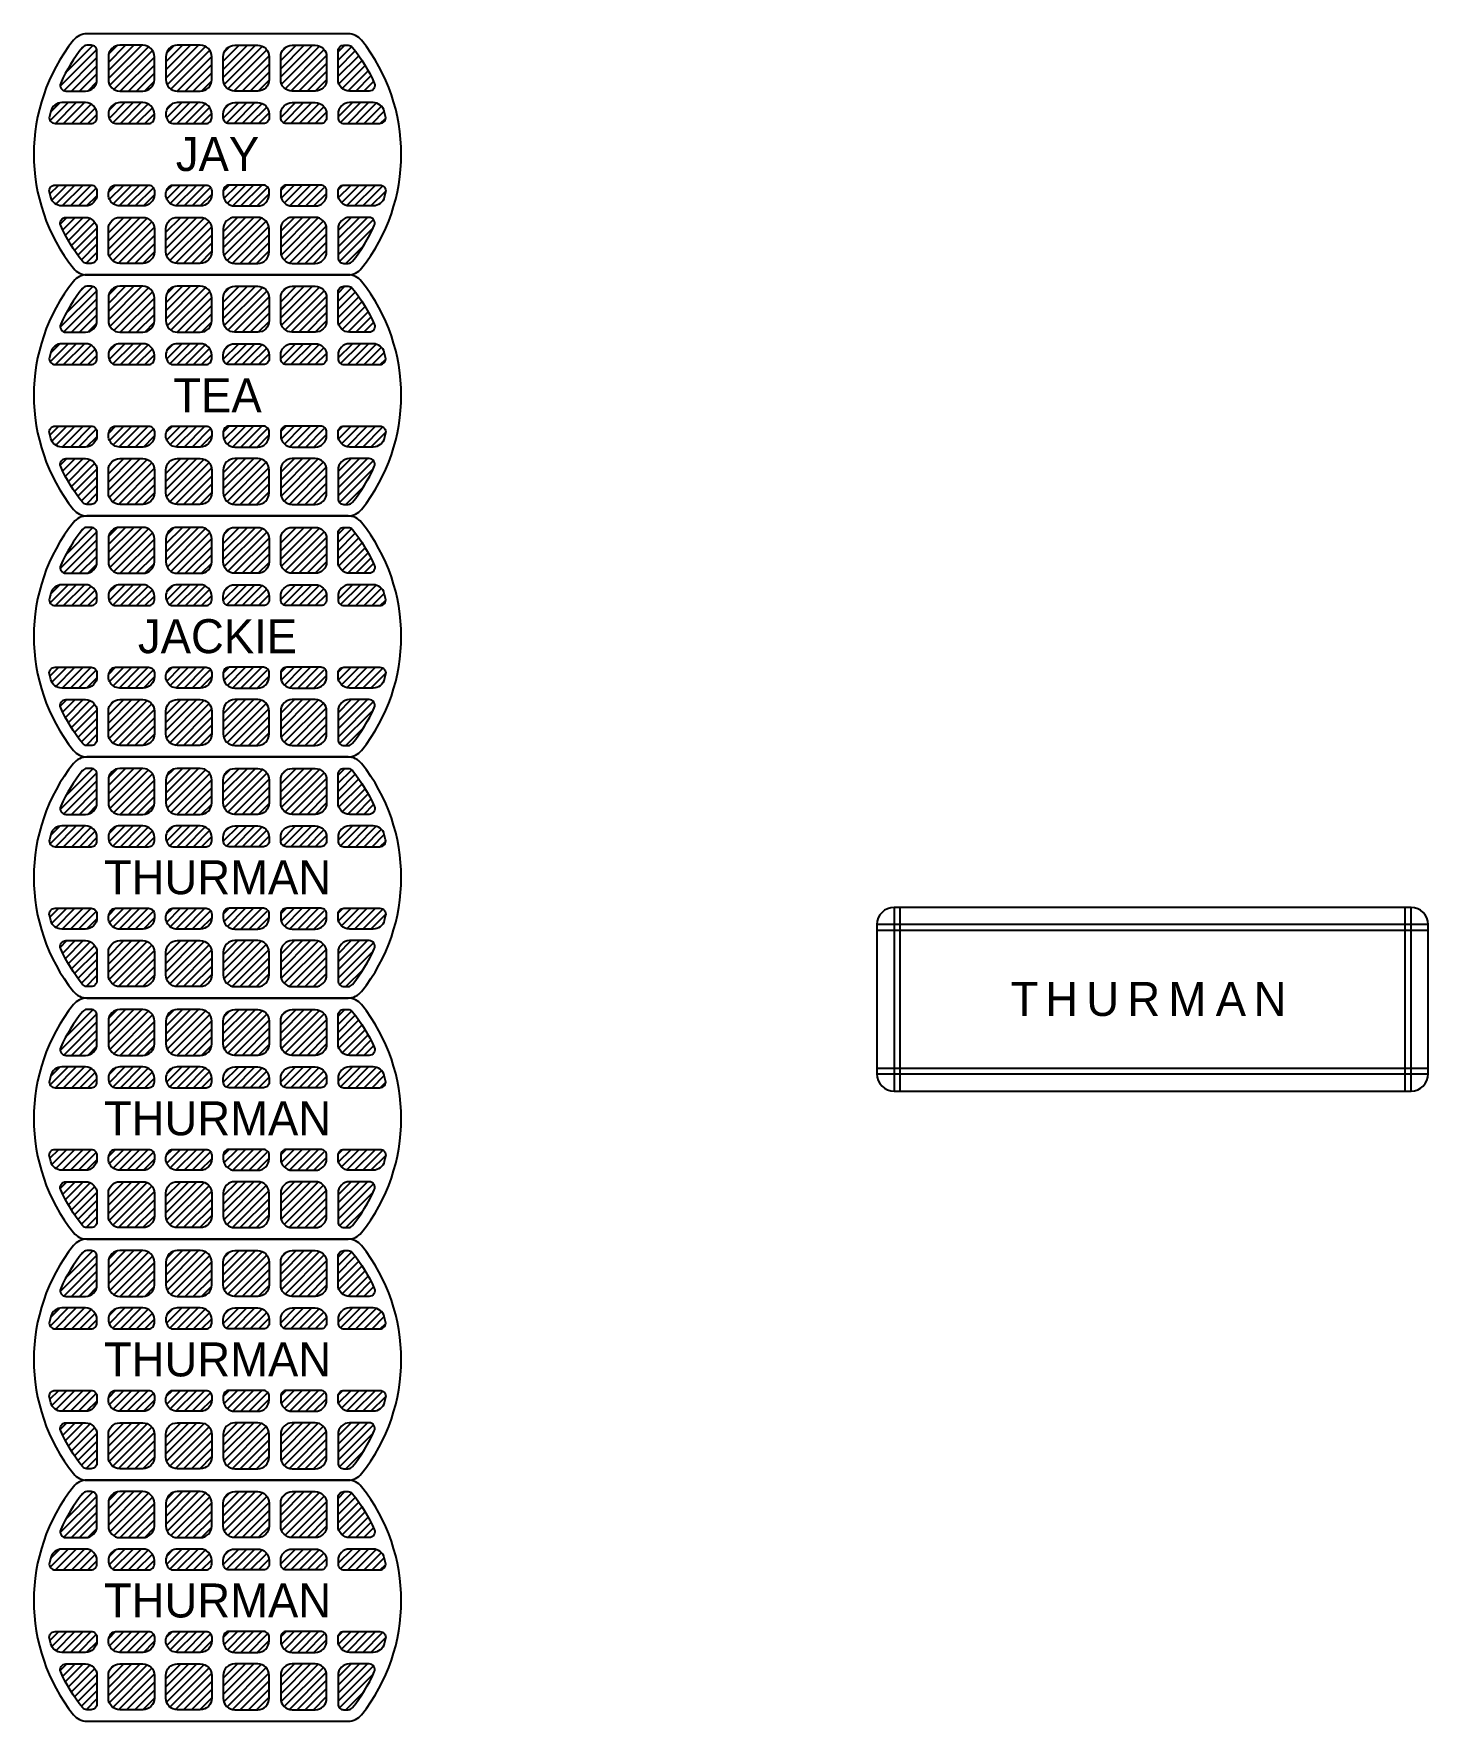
# Model space of a CAD drawing. Header units: inches. Extents: x 0.7 to 8.29, y 0.71 to 9.9.
import ezdxf

# ---------------------------------------------------------------- set-up
doc = ezdxf.new("R2010")
doc.units = ezdxf.units.IN
doc.header["$MEASUREMENT"] = 0
doc.styles.get("Standard").update_dxf_attribs({"font": 'arial.ttf'})
pattern_1 = [(45, (56.86347, -24.090144), (-0.022097087, 0.022097087), [])]
pattern_2 = [(45, (56.86347, -22.777644), (-0.022097087, 0.022097087), [])]
pattern_3 = [(45, (56.86347, -21.465144), (-0.022097087, 0.022097087), [])]
pattern_4 = [(45, (56.86347, -20.152644), (-0.022097087, 0.022097087), [])]
pattern_5 = [(45, (56.86347, -18.840144), (-0.022097087, 0.022097087), [])]
pattern_6 = [(45, (56.86347, -17.527644), (-0.022097087, 0.022097087), [])]
pattern_7 = [(45, (56.86347, -16.215144), (-0.022097087, 0.022097087), [])]

msp = doc.modelspace()

# ---------------------------------------------------------------- texts
at = {"color": 30, "true_color": 0xf8991e, "char_height": 0.185, "attachment_point": 5}
for s, insert in [('{\\fColonna MT|b0|i0|c0|p82;JAY}', (1.6987, 9.241)), ('{\\fColonna MT|b0|i0|c0|p82;TEA}', (1.6987, 7.9285)), ('{\\fColonna MT|b0|i0|c0|p82;JACKIE}', (1.6987, 6.616)), ('{\\fColonna MT|b0|i0|c0|p82;THURMAN}', (1.6987, 5.3035)), ('{\\fColonna MT|b0|i0|c0|p82;\\T1.25;THURMAN}', (6.7877, 4.6408)), ('{\\fColonna MT|b0|i0|c0|p82;THURMAN}', (1.6987, 3.991)), ('{\\fColonna MT|b0|i0|c0|p82;THURMAN}', (1.6987, 2.6785)), ('{\\fColonna MT|b0|i0|c0|p82;THURMAN}', (1.6987, 1.366))]:
    msp.add_mtext_dynamic_manual_height_columns(s, width=2.191721, gutter_width=1, heights=[0], dxfattribs=dict(at, insert=insert))

# ---------------------------------------------------------------- hatches: boundary and pattern name
at = {"true_color": 0xf8991e}
h = msp.add_hatch(dxfattribs=at)
h.set_pattern_fill('ANSI31', color=30, scale=0.25)
h.set_pattern_definition(pattern_7)
h.paths.add_polyline_path([(1.0424, 9.8035, 0.529711), (0.9997, 9.8325, 0.331087), (0.9636, 9.8229, 0.060826), (0.8452, 9.6289, 0.545463), (0.8737, 9.5847), (0.9799, 9.5847, 0.414214), (1.0424, 9.6472)])
h.paths.add_polyline_path([(1.1674, 9.8347, 0.414214), (1.1049, 9.7722), (1.1049, 9.6472, 0.414214), (1.1674, 9.5847), (1.2924, 9.5847, 0.414214), (1.3549, 9.6472), (1.3549, 9.7722, 0.414214), (1.2924, 9.8347)])
h.paths.add_polyline_path([(1.6674, 9.7722, 0.414214), (1.6049, 9.8347), (1.4799, 9.8347, 0.414214), (1.4174, 9.7722), (1.4174, 9.6472, 0.414214), (1.4799, 9.5847), (1.6049, 9.5847, 0.414214), (1.6674, 9.6472)])
h.paths.add_polyline_path([(1.4799, 9.5222, 0.630666), (1.4313, 9.4204, 0.226493), (1.4556, 9.4088), (1.6362, 9.4088, 0.493444), (1.6664, 9.4482, 0.469659), (1.6049, 9.5222)])
h.paths.add_polyline_path([(1.3237, 9.4088, 0.493444), (1.3539, 9.4482, 0.469659), (1.2924, 9.5222), (1.1674, 9.5222, 0.630666), (1.1188, 9.4204, 0.226493), (1.1431, 9.4088)])
h.paths.add_polyline_path([(1.0112, 9.4088, 0.493444), (1.0414, 9.4482, 0.469659), (0.9799, 9.5222), (0.8515, 9.5222, 0.422211), (0.789, 9.458, 0.607091), (0.8146, 9.4088)])
h = msp.add_hatch(dxfattribs=at)
h.set_pattern_fill('ANSI31', color=30, scale=0.25)
h.set_pattern_definition(pattern_7)
h.paths.add_polyline_path([(2.3549, 9.8035, -0.414214), (2.3862, 9.8347), (2.4092, 9.8347, -0.229184), (2.4337, 9.8229, -0.060826), (2.5521, 9.6289, -0.545463), (2.5237, 9.5847), (2.4174, 9.5847, -0.414214), (2.3549, 9.6472)])
h.paths.add_polyline_path([(2.0424, 9.7722, -0.414214), (2.1049, 9.8347), (2.2299, 9.8347, -0.414214), (2.2924, 9.7722), (2.2924, 9.6472, -0.414214), (2.2299, 9.5847), (2.1049, 9.5847, -0.414214), (2.0424, 9.6472)])
h.paths.add_polyline_path([(1.7299, 9.7722, -0.414214), (1.7924, 9.8347), (1.9174, 9.8347, -0.414214), (1.9799, 9.7722), (1.9799, 9.6472, -0.414214), (1.9174, 9.5847), (1.7924, 9.5847, -0.414214), (1.7299, 9.6472)])
h.paths.add_polyline_path([(1.7924, 9.5222), (1.9174, 9.5222, -0.630666), (1.966, 9.4204, -0.226493), (1.9417, 9.4088), (1.7612, 9.4088, -0.414214), (1.7299, 9.4401), (1.7299, 9.4597, -0.414214)])
h.paths.add_polyline_path([(2.1049, 9.5222), (2.2299, 9.5222, -0.630666), (2.2785, 9.4204, -0.226493), (2.2542, 9.4088), (2.0737, 9.4088, -0.414214), (2.0424, 9.4401), (2.0424, 9.4597, -0.414214)])
h.paths.add_polyline_path([(2.3549, 9.4597, -0.414214), (2.4174, 9.5222), (2.5459, 9.5222, -0.341999), (2.6064, 9.4753, -0.007793), (2.6133, 9.4469, -0.480684), (2.5828, 9.4088), (2.3862, 9.4088, -0.414214), (2.3549, 9.4401)])
h = msp.add_hatch(dxfattribs=at)
h.set_pattern_fill('ANSI31', color=30, scale=0.25)
h.set_pattern_definition(pattern_7)
h.paths.add_polyline_path([(1.0424, 8.6785, -0.414214), (1.0112, 8.6472), (0.9881, 8.6472, -0.229184), (0.9636, 8.6591, -0.060826), (0.8452, 8.853, -0.545463), (0.8737, 8.8972), (0.9799, 8.8972, -0.414214), (1.0424, 8.8347)])
h.paths.add_polyline_path([(1.3549, 8.7097, -0.414214), (1.2924, 8.6472), (1.1674, 8.6472, -0.414214), (1.1049, 8.7097), (1.1049, 8.8347, -0.414214), (1.1674, 8.8972), (1.2924, 8.8972, -0.414214), (1.3549, 8.8347)])
h.paths.add_polyline_path([(1.6674, 8.7097, -0.414214), (1.6049, 8.6472), (1.4799, 8.6472, -0.414214), (1.4174, 8.7097), (1.4174, 8.8347, -0.414214), (1.4799, 8.8972), (1.6049, 8.8972, -0.414214), (1.6674, 8.8347)])
h.paths.add_polyline_path([(1.6049, 8.9597), (1.4799, 8.9597, -0.630666), (1.4313, 9.0615, -0.226493), (1.4556, 9.0731), (1.6362, 9.0731, -0.414214), (1.6674, 9.0419), (1.6674, 9.0222, -0.414214)])
h.paths.add_polyline_path([(1.2924, 8.9597), (1.1674, 8.9597, -0.630666), (1.1188, 9.0615, -0.226493), (1.1431, 9.0731), (1.3237, 9.0731, -0.414214), (1.3549, 9.0419), (1.3549, 9.0222, -0.414214)])
h.paths.add_polyline_path([(1.0424, 9.0222, -0.414214), (0.9799, 8.9597), (0.8515, 8.9597, -0.341999), (0.7909, 9.0066, -0.007793), (0.7841, 9.035, -0.480684), (0.8146, 9.0731), (1.0112, 9.0731, -0.414214), (1.0424, 9.0419)])
h = msp.add_hatch(dxfattribs=at)
h.set_pattern_fill('ANSI31', color=30, scale=0.25)
h.set_pattern_definition(pattern_7)
h.paths.add_polyline_path([(2.3549, 8.6785, 0.414214), (2.3862, 8.6472), (2.4092, 8.6472, 0.229184), (2.4337, 8.6591, 0.060826), (2.5521, 8.853, 0.545463), (2.5237, 8.8972), (2.4174, 8.8972, 0.414214), (2.3549, 8.8347)])
h.paths.add_polyline_path([(2.0424, 8.7097, 0.414214), (2.1049, 8.6472), (2.2299, 8.6472, 0.414214), (2.2924, 8.7097), (2.2924, 8.8347, 0.414214), (2.2299, 8.8972), (2.1049, 8.8972, 0.414214), (2.0424, 8.8347)])
h.paths.add_polyline_path([(1.7299, 8.7097, 0.414214), (1.7924, 8.6472), (1.9174, 8.6472, 0.414214), (1.9799, 8.7097), (1.9799, 8.8347, 0.414214), (1.9174, 8.8972), (1.7924, 8.8972, 0.414214), (1.7299, 8.8347)])
h.paths.add_polyline_path([(1.7924, 8.9597), (1.9174, 8.9597, 0.630666), (1.966, 9.0615, 0.226493), (1.9417, 9.0731), (1.7612, 9.0731, 0.414214), (1.7299, 9.0419), (1.7299, 9.0222, 0.414214)])
h.paths.add_polyline_path([(2.1049, 8.9597), (2.2299, 8.9597, 0.630666), (2.2785, 9.0615, 0.226493), (2.2542, 9.0731), (2.0737, 9.0731, 0.414214), (2.0424, 9.0419), (2.0424, 9.0222, 0.414214)])
h.paths.add_polyline_path([(2.3549, 9.0222, 0.414214), (2.4174, 8.9597), (2.5459, 8.9597, 0.341999), (2.6064, 9.0066, 0.007793), (2.6133, 9.035, 0.480684), (2.5828, 9.0731), (2.3862, 9.0731, 0.414214), (2.3549, 9.0419)])
h = msp.add_hatch(dxfattribs=at)
h.set_pattern_fill('ANSI31', color=30, scale=0.25)
h.set_pattern_definition(pattern_6)
h.paths.add_polyline_path([(1.0424, 8.491, 0.529711), (0.9997, 8.52, 0.331087), (0.9636, 8.5104, 0.060826), (0.8452, 8.3164, 0.545463), (0.8737, 8.2722), (0.9799, 8.2722, 0.414214), (1.0424, 8.3347)])
h.paths.add_polyline_path([(1.1674, 8.5222, 0.414214), (1.1049, 8.4597), (1.1049, 8.3347, 0.414214), (1.1674, 8.2722), (1.2924, 8.2722, 0.414214), (1.3549, 8.3347), (1.3549, 8.4597, 0.414214), (1.2924, 8.5222)])
h.paths.add_polyline_path([(1.6674, 8.4597, 0.414214), (1.6049, 8.5222), (1.4799, 8.5222, 0.414214), (1.4174, 8.4597), (1.4174, 8.3347, 0.414214), (1.4799, 8.2722), (1.6049, 8.2722, 0.414214), (1.6674, 8.3347)])
h.paths.add_polyline_path([(1.4799, 8.2097, 0.630666), (1.4313, 8.1079, 0.226493), (1.4556, 8.0963), (1.6362, 8.0963, 0.493444), (1.6664, 8.1357, 0.469659), (1.6049, 8.2097)])
h.paths.add_polyline_path([(1.3237, 8.0963, 0.493444), (1.3539, 8.1357, 0.469659), (1.2924, 8.2097), (1.1674, 8.2097, 0.630666), (1.1188, 8.1079, 0.226493), (1.1431, 8.0963)])
h.paths.add_polyline_path([(1.0112, 8.0963, 0.493444), (1.0414, 8.1357, 0.469659), (0.9799, 8.2097), (0.8515, 8.2097, 0.422211), (0.789, 8.1455, 0.607091), (0.8146, 8.0963)])
h = msp.add_hatch(dxfattribs=at)
h.set_pattern_fill('ANSI31', color=30, scale=0.25)
h.set_pattern_definition(pattern_6)
h.paths.add_polyline_path([(2.3549, 8.491, -0.414214), (2.3862, 8.5222), (2.4092, 8.5222, -0.229184), (2.4337, 8.5104, -0.060826), (2.5521, 8.3164, -0.545463), (2.5237, 8.2722), (2.4174, 8.2722, -0.414214), (2.3549, 8.3347)])
h.paths.add_polyline_path([(2.0424, 8.4597, -0.414214), (2.1049, 8.5222), (2.2299, 8.5222, -0.414214), (2.2924, 8.4597), (2.2924, 8.3347, -0.414214), (2.2299, 8.2722), (2.1049, 8.2722, -0.414214), (2.0424, 8.3347)])
h.paths.add_polyline_path([(1.7299, 8.4597, -0.414214), (1.7924, 8.5222), (1.9174, 8.5222, -0.414214), (1.9799, 8.4597), (1.9799, 8.3347, -0.414214), (1.9174, 8.2722), (1.7924, 8.2722, -0.414214), (1.7299, 8.3347)])
h.paths.add_polyline_path([(1.7924, 8.2097), (1.9174, 8.2097, -0.630666), (1.966, 8.1079, -0.226493), (1.9417, 8.0963), (1.7612, 8.0963, -0.414214), (1.7299, 8.1276), (1.7299, 8.1472, -0.414214)])
h.paths.add_polyline_path([(2.1049, 8.2097), (2.2299, 8.2097, -0.630666), (2.2785, 8.1079, -0.226493), (2.2542, 8.0963), (2.0737, 8.0963, -0.414214), (2.0424, 8.1276), (2.0424, 8.1472, -0.414214)])
h.paths.add_polyline_path([(2.3549, 8.1472, -0.414214), (2.4174, 8.2097), (2.5459, 8.2097, -0.341999), (2.6064, 8.1628, -0.007793), (2.6133, 8.1344, -0.480684), (2.5828, 8.0963), (2.3862, 8.0963, -0.414214), (2.3549, 8.1276)])
h = msp.add_hatch(dxfattribs=at)
h.set_pattern_fill('ANSI31', color=30, scale=0.25)
h.set_pattern_definition(pattern_6)
h.paths.add_polyline_path([(1.0424, 7.366, -0.414214), (1.0112, 7.3347), (0.9881, 7.3347, -0.229184), (0.9636, 7.3466, -0.060826), (0.8452, 7.5405, -0.545463), (0.8737, 7.5847), (0.9799, 7.5847, -0.414214), (1.0424, 7.5222)])
h.paths.add_polyline_path([(1.3549, 7.3972, -0.414214), (1.2924, 7.3347), (1.1674, 7.3347, -0.414214), (1.1049, 7.3972), (1.1049, 7.5222, -0.414214), (1.1674, 7.5847), (1.2924, 7.5847, -0.414214), (1.3549, 7.5222)])
h.paths.add_polyline_path([(1.6674, 7.3972, -0.414214), (1.6049, 7.3347), (1.4799, 7.3347, -0.414214), (1.4174, 7.3972), (1.4174, 7.5222, -0.414214), (1.4799, 7.5847), (1.6049, 7.5847, -0.414214), (1.6674, 7.5222)])
h.paths.add_polyline_path([(1.6049, 7.6472), (1.4799, 7.6472, -0.630666), (1.4313, 7.749, -0.226493), (1.4556, 7.7606), (1.6362, 7.7606, -0.414214), (1.6674, 7.7294), (1.6674, 7.7097, -0.414214)])
h.paths.add_polyline_path([(1.2924, 7.6472), (1.1674, 7.6472, -0.630666), (1.1188, 7.749, -0.226493), (1.1431, 7.7606), (1.3237, 7.7606, -0.414214), (1.3549, 7.7294), (1.3549, 7.7097, -0.414214)])
h.paths.add_polyline_path([(1.0424, 7.7097, -0.414214), (0.9799, 7.6472), (0.8515, 7.6472, -0.341999), (0.7909, 7.6941, -0.007793), (0.7841, 7.7225, -0.480684), (0.8146, 7.7606), (1.0112, 7.7606, -0.414214), (1.0424, 7.7294)])
h = msp.add_hatch(dxfattribs=at)
h.set_pattern_fill('ANSI31', color=30, scale=0.25)
h.set_pattern_definition(pattern_6)
h.paths.add_polyline_path([(2.3549, 7.366, 0.414214), (2.3862, 7.3347), (2.4092, 7.3347, 0.229184), (2.4337, 7.3466, 0.060826), (2.5521, 7.5405, 0.545463), (2.5237, 7.5847), (2.4174, 7.5847, 0.414214), (2.3549, 7.5222)])
h.paths.add_polyline_path([(2.0424, 7.3972, 0.414214), (2.1049, 7.3347), (2.2299, 7.3347, 0.414214), (2.2924, 7.3972), (2.2924, 7.5222, 0.414214), (2.2299, 7.5847), (2.1049, 7.5847, 0.414214), (2.0424, 7.5222)])
h.paths.add_polyline_path([(1.7299, 7.3972, 0.414214), (1.7924, 7.3347), (1.9174, 7.3347, 0.414214), (1.9799, 7.3972), (1.9799, 7.5222, 0.414214), (1.9174, 7.5847), (1.7924, 7.5847, 0.414214), (1.7299, 7.5222)])
h.paths.add_polyline_path([(1.7924, 7.6472), (1.9174, 7.6472, 0.630666), (1.966, 7.749, 0.226493), (1.9417, 7.7606), (1.7612, 7.7606, 0.414214), (1.7299, 7.7294), (1.7299, 7.7097, 0.414214)])
h.paths.add_polyline_path([(2.1049, 7.6472), (2.2299, 7.6472, 0.630666), (2.2785, 7.749, 0.226493), (2.2542, 7.7606), (2.0737, 7.7606, 0.414214), (2.0424, 7.7294), (2.0424, 7.7097, 0.414214)])
h.paths.add_polyline_path([(2.3549, 7.7097, 0.414214), (2.4174, 7.6472), (2.5459, 7.6472, 0.341999), (2.6064, 7.6941, 0.007793), (2.6133, 7.7225, 0.480684), (2.5828, 7.7606), (2.3862, 7.7606, 0.414214), (2.3549, 7.7294)])
h = msp.add_hatch(dxfattribs=at)
h.set_pattern_fill('ANSI31', color=30, scale=0.25)
h.set_pattern_definition(pattern_5)
h.paths.add_polyline_path([(1.0424, 7.1785, 0.529711), (0.9997, 7.2075, 0.331087), (0.9636, 7.1979, 0.060826), (0.8452, 7.0039, 0.545463), (0.8737, 6.9597), (0.9799, 6.9597, 0.414214), (1.0424, 7.0222)])
h.paths.add_polyline_path([(1.1674, 7.2097, 0.414214), (1.1049, 7.1472), (1.1049, 7.0222, 0.414214), (1.1674, 6.9597), (1.2924, 6.9597, 0.414214), (1.3549, 7.0222), (1.3549, 7.1472, 0.414214), (1.2924, 7.2097)])
h.paths.add_polyline_path([(1.6674, 7.1472, 0.414214), (1.6049, 7.2097), (1.4799, 7.2097, 0.414214), (1.4174, 7.1472), (1.4174, 7.0222, 0.414214), (1.4799, 6.9597), (1.6049, 6.9597, 0.414214), (1.6674, 7.0222)])
h.paths.add_polyline_path([(1.4799, 6.8972, 0.630666), (1.4313, 6.7954, 0.226493), (1.4556, 6.7838), (1.6362, 6.7838, 0.493444), (1.6664, 6.8232, 0.469659), (1.6049, 6.8972)])
h.paths.add_polyline_path([(1.3237, 6.7838, 0.493444), (1.3539, 6.8232, 0.469659), (1.2924, 6.8972), (1.1674, 6.8972, 0.630666), (1.1188, 6.7954, 0.226493), (1.1431, 6.7838)])
h.paths.add_polyline_path([(1.0112, 6.7838, 0.493444), (1.0414, 6.8232, 0.469659), (0.9799, 6.8972), (0.8515, 6.8972, 0.422211), (0.789, 6.833, 0.607091), (0.8146, 6.7838)])
h = msp.add_hatch(dxfattribs=at)
h.set_pattern_fill('ANSI31', color=30, scale=0.25)
h.set_pattern_definition(pattern_5)
h.paths.add_polyline_path([(2.3549, 7.1785, -0.414214), (2.3862, 7.2097), (2.4092, 7.2097, -0.229184), (2.4337, 7.1979, -0.060826), (2.5521, 7.0039, -0.545463), (2.5237, 6.9597), (2.4174, 6.9597, -0.414214), (2.3549, 7.0222)])
h.paths.add_polyline_path([(2.0424, 7.1472, -0.414214), (2.1049, 7.2097), (2.2299, 7.2097, -0.414214), (2.2924, 7.1472), (2.2924, 7.0222, -0.414214), (2.2299, 6.9597), (2.1049, 6.9597, -0.414214), (2.0424, 7.0222)])
h.paths.add_polyline_path([(1.7299, 7.1472, -0.414214), (1.7924, 7.2097), (1.9174, 7.2097, -0.414214), (1.9799, 7.1472), (1.9799, 7.0222, -0.414214), (1.9174, 6.9597), (1.7924, 6.9597, -0.414214), (1.7299, 7.0222)])
h.paths.add_polyline_path([(1.7924, 6.8972), (1.9174, 6.8972, -0.630666), (1.966, 6.7954, -0.226493), (1.9417, 6.7838), (1.7612, 6.7838, -0.414214), (1.7299, 6.8151), (1.7299, 6.8347, -0.414214)])
h.paths.add_polyline_path([(2.1049, 6.8972), (2.2299, 6.8972, -0.630666), (2.2785, 6.7954, -0.226493), (2.2542, 6.7838), (2.0737, 6.7838, -0.414214), (2.0424, 6.8151), (2.0424, 6.8347, -0.414214)])
h.paths.add_polyline_path([(2.3549, 6.8347, -0.414214), (2.4174, 6.8972), (2.5459, 6.8972, -0.341999), (2.6064, 6.8503, -0.007793), (2.6133, 6.8219, -0.480684), (2.5828, 6.7838), (2.3862, 6.7838, -0.414214), (2.3549, 6.8151)])
h = msp.add_hatch(dxfattribs=at)
h.set_pattern_fill('ANSI31', color=30, scale=0.25)
h.set_pattern_definition(pattern_5)
h.paths.add_polyline_path([(1.0424, 6.0535, -0.414214), (1.0112, 6.0222), (0.9881, 6.0222, -0.229184), (0.9636, 6.0341, -0.060826), (0.8452, 6.228, -0.545463), (0.8737, 6.2722), (0.9799, 6.2722, -0.414214), (1.0424, 6.2097)])
h.paths.add_polyline_path([(1.3549, 6.0847, -0.414214), (1.2924, 6.0222), (1.1674, 6.0222, -0.414214), (1.1049, 6.0847), (1.1049, 6.2097, -0.414214), (1.1674, 6.2722), (1.2924, 6.2722, -0.414214), (1.3549, 6.2097)])
h.paths.add_polyline_path([(1.6674, 6.0847, -0.414214), (1.6049, 6.0222), (1.4799, 6.0222, -0.414214), (1.4174, 6.0847), (1.4174, 6.2097, -0.414214), (1.4799, 6.2722), (1.6049, 6.2722, -0.414214), (1.6674, 6.2097)])
h.paths.add_polyline_path([(1.6049, 6.3347), (1.4799, 6.3347, -0.630666), (1.4313, 6.4365, -0.226493), (1.4556, 6.4481), (1.6362, 6.4481, -0.414214), (1.6674, 6.4169), (1.6674, 6.3972, -0.414214)])
h.paths.add_polyline_path([(1.2924, 6.3347), (1.1674, 6.3347, -0.630666), (1.1188, 6.4365, -0.226493), (1.1431, 6.4481), (1.3237, 6.4481, -0.414214), (1.3549, 6.4169), (1.3549, 6.3972, -0.414214)])
h.paths.add_polyline_path([(1.0424, 6.3972, -0.414214), (0.9799, 6.3347), (0.8515, 6.3347, -0.341999), (0.7909, 6.3816, -0.007793), (0.7841, 6.41, -0.480684), (0.8146, 6.4481), (1.0112, 6.4481, -0.414214), (1.0424, 6.4169)])
h = msp.add_hatch(dxfattribs=at)
h.set_pattern_fill('ANSI31', color=30, scale=0.25)
h.set_pattern_definition(pattern_5)
h.paths.add_polyline_path([(2.3549, 6.0535, 0.414214), (2.3862, 6.0222), (2.4092, 6.0222, 0.229184), (2.4337, 6.0341, 0.060826), (2.5521, 6.228, 0.545463), (2.5237, 6.2722), (2.4174, 6.2722, 0.414214), (2.3549, 6.2097)])
h.paths.add_polyline_path([(2.0424, 6.0847, 0.414214), (2.1049, 6.0222), (2.2299, 6.0222, 0.414214), (2.2924, 6.0847), (2.2924, 6.2097, 0.414214), (2.2299, 6.2722), (2.1049, 6.2722, 0.414214), (2.0424, 6.2097)])
h.paths.add_polyline_path([(1.7299, 6.0847, 0.414214), (1.7924, 6.0222), (1.9174, 6.0222, 0.414214), (1.9799, 6.0847), (1.9799, 6.2097, 0.414214), (1.9174, 6.2722), (1.7924, 6.2722, 0.414214), (1.7299, 6.2097)])
h.paths.add_polyline_path([(1.7924, 6.3347), (1.9174, 6.3347, 0.630666), (1.966, 6.4365, 0.226493), (1.9417, 6.4481), (1.7612, 6.4481, 0.414214), (1.7299, 6.4169), (1.7299, 6.3972, 0.414214)])
h.paths.add_polyline_path([(2.1049, 6.3347), (2.2299, 6.3347, 0.630666), (2.2785, 6.4365, 0.226493), (2.2542, 6.4481), (2.0737, 6.4481, 0.414214), (2.0424, 6.4169), (2.0424, 6.3972, 0.414214)])
h.paths.add_polyline_path([(2.3549, 6.3972, 0.414214), (2.4174, 6.3347), (2.5459, 6.3347, 0.341999), (2.6064, 6.3816, 0.007793), (2.6133, 6.41, 0.480684), (2.5828, 6.4481), (2.3862, 6.4481, 0.414214), (2.3549, 6.4169)])
h = msp.add_hatch(dxfattribs=at)
h.set_pattern_fill('ANSI31', color=30, scale=0.25)
h.set_pattern_definition(pattern_4)
h.paths.add_polyline_path([(1.0424, 5.866, 0.529711), (0.9997, 5.895, 0.331087), (0.9636, 5.8854, 0.060826), (0.8452, 5.6914, 0.545463), (0.8737, 5.6472), (0.9799, 5.6472, 0.414214), (1.0424, 5.7097)])
h.paths.add_polyline_path([(1.1674, 5.8972, 0.414214), (1.1049, 5.8347), (1.1049, 5.7097, 0.414214), (1.1674, 5.6472), (1.2924, 5.6472, 0.414214), (1.3549, 5.7097), (1.3549, 5.8347, 0.414214), (1.2924, 5.8972)])
h.paths.add_polyline_path([(1.6674, 5.8347, 0.414214), (1.6049, 5.8972), (1.4799, 5.8972, 0.414214), (1.4174, 5.8347), (1.4174, 5.7097, 0.414214), (1.4799, 5.6472), (1.6049, 5.6472, 0.414214), (1.6674, 5.7097)])
h.paths.add_polyline_path([(1.4799, 5.5847, 0.630666), (1.4313, 5.4829, 0.226493), (1.4556, 5.4713), (1.6362, 5.4713, 0.493444), (1.6664, 5.5107, 0.469659), (1.6049, 5.5847)])
h.paths.add_polyline_path([(1.3237, 5.4713, 0.493444), (1.3539, 5.5107, 0.469659), (1.2924, 5.5847), (1.1674, 5.5847, 0.630666), (1.1188, 5.4829, 0.226493), (1.1431, 5.4713)])
h.paths.add_polyline_path([(1.0112, 5.4713, 0.493444), (1.0414, 5.5107, 0.469659), (0.9799, 5.5847), (0.8515, 5.5847, 0.422211), (0.789, 5.5205, 0.607091), (0.8146, 5.4713)])
h = msp.add_hatch(dxfattribs=at)
h.set_pattern_fill('ANSI31', color=30, scale=0.25)
h.set_pattern_definition(pattern_4)
h.paths.add_polyline_path([(2.3549, 5.866, -0.414214), (2.3862, 5.8972), (2.4092, 5.8972, -0.229184), (2.4337, 5.8854, -0.060826), (2.5521, 5.6914, -0.545463), (2.5237, 5.6472), (2.4174, 5.6472, -0.414214), (2.3549, 5.7097)])
h.paths.add_polyline_path([(2.0424, 5.8347, -0.414214), (2.1049, 5.8972), (2.2299, 5.8972, -0.414214), (2.2924, 5.8347), (2.2924, 5.7097, -0.414214), (2.2299, 5.6472), (2.1049, 5.6472, -0.414214), (2.0424, 5.7097)])
h.paths.add_polyline_path([(1.7299, 5.8347, -0.414214), (1.7924, 5.8972), (1.9174, 5.8972, -0.414214), (1.9799, 5.8347), (1.9799, 5.7097, -0.414214), (1.9174, 5.6472), (1.7924, 5.6472, -0.414214), (1.7299, 5.7097)])
h.paths.add_polyline_path([(1.7924, 5.5847), (1.9174, 5.5847, -0.630666), (1.966, 5.4829, -0.226493), (1.9417, 5.4713), (1.7612, 5.4713, -0.414214), (1.7299, 5.5026), (1.7299, 5.5222, -0.414214)])
h.paths.add_polyline_path([(2.1049, 5.5847), (2.2299, 5.5847, -0.630666), (2.2785, 5.4829, -0.226493), (2.2542, 5.4713), (2.0737, 5.4713, -0.414214), (2.0424, 5.5026), (2.0424, 5.5222, -0.414214)])
h.paths.add_polyline_path([(2.3549, 5.5222, -0.414214), (2.4174, 5.5847), (2.5459, 5.5847, -0.341999), (2.6064, 5.5378, -0.007793), (2.6133, 5.5094, -0.480684), (2.5828, 5.4713), (2.3862, 5.4713, -0.414214), (2.3549, 5.5026)])
h = msp.add_hatch(dxfattribs=at)
h.set_pattern_fill('ANSI31', color=30, scale=0.25)
h.set_pattern_definition(pattern_4)
h.paths.add_polyline_path([(1.0424, 4.741, -0.414214), (1.0112, 4.7097), (0.9881, 4.7097, -0.229184), (0.9636, 4.7216, -0.060826), (0.8452, 4.9155, -0.545463), (0.8737, 4.9597), (0.9799, 4.9597, -0.414214), (1.0424, 4.8972)])
h.paths.add_polyline_path([(1.3549, 4.7722, -0.414214), (1.2924, 4.7097), (1.1674, 4.7097, -0.414214), (1.1049, 4.7722), (1.1049, 4.8972, -0.414214), (1.1674, 4.9597), (1.2924, 4.9597, -0.414214), (1.3549, 4.8972)])
h.paths.add_polyline_path([(1.6674, 4.7722, -0.414214), (1.6049, 4.7097), (1.4799, 4.7097, -0.414214), (1.4174, 4.7722), (1.4174, 4.8972, -0.414214), (1.4799, 4.9597), (1.6049, 4.9597, -0.414214), (1.6674, 4.8972)])
h.paths.add_polyline_path([(1.6049, 5.0222), (1.4799, 5.0222, -0.630666), (1.4313, 5.124, -0.226493), (1.4556, 5.1356), (1.6362, 5.1356, -0.414214), (1.6674, 5.1044), (1.6674, 5.0847, -0.414214)])
h.paths.add_polyline_path([(1.2924, 5.0222), (1.1674, 5.0222, -0.630666), (1.1188, 5.124, -0.226493), (1.1431, 5.1356), (1.3237, 5.1356, -0.414214), (1.3549, 5.1044), (1.3549, 5.0847, -0.414214)])
h.paths.add_polyline_path([(1.0424, 5.0847, -0.414214), (0.9799, 5.0222), (0.8515, 5.0222, -0.341999), (0.7909, 5.0691, -0.007793), (0.7841, 5.0975, -0.480684), (0.8146, 5.1356), (1.0112, 5.1356, -0.414214), (1.0424, 5.1044)])
h = msp.add_hatch(dxfattribs=at)
h.set_pattern_fill('ANSI31', color=30, scale=0.25)
h.set_pattern_definition(pattern_4)
h.paths.add_polyline_path([(2.3549, 4.741, 0.414214), (2.3862, 4.7097), (2.4092, 4.7097, 0.229184), (2.4337, 4.7216, 0.060826), (2.5521, 4.9155, 0.545463), (2.5237, 4.9597), (2.4174, 4.9597, 0.414214), (2.3549, 4.8972)])
h.paths.add_polyline_path([(2.0424, 4.7722, 0.414214), (2.1049, 4.7097), (2.2299, 4.7097, 0.414214), (2.2924, 4.7722), (2.2924, 4.8972, 0.414214), (2.2299, 4.9597), (2.1049, 4.9597, 0.414214), (2.0424, 4.8972)])
h.paths.add_polyline_path([(1.7299, 4.7722, 0.414214), (1.7924, 4.7097), (1.9174, 4.7097, 0.414214), (1.9799, 4.7722), (1.9799, 4.8972, 0.414214), (1.9174, 4.9597), (1.7924, 4.9597, 0.414214), (1.7299, 4.8972)])
h.paths.add_polyline_path([(1.7924, 5.0222), (1.9174, 5.0222, 0.630666), (1.966, 5.124, 0.226493), (1.9417, 5.1356), (1.7612, 5.1356, 0.414214), (1.7299, 5.1044), (1.7299, 5.0847, 0.414214)])
h.paths.add_polyline_path([(2.1049, 5.0222), (2.2299, 5.0222, 0.630666), (2.2785, 5.124, 0.226493), (2.2542, 5.1356), (2.0737, 5.1356, 0.414214), (2.0424, 5.1044), (2.0424, 5.0847, 0.414214)])
h.paths.add_polyline_path([(2.3549, 5.0847, 0.414214), (2.4174, 5.0222), (2.5459, 5.0222, 0.341999), (2.6064, 5.0691, 0.007793), (2.6133, 5.0975, 0.480684), (2.5828, 5.1356), (2.3862, 5.1356, 0.414214), (2.3549, 5.1044)])
h = msp.add_hatch(dxfattribs=at)
h.set_pattern_fill('ANSI31', color=30, scale=0.25)
h.set_pattern_definition(pattern_3)
h.paths.add_polyline_path([(1.0424, 4.5535, 0.529711), (0.9997, 4.5825, 0.331087), (0.9636, 4.5729, 0.060826), (0.8452, 4.3789, 0.545463), (0.8737, 4.3347), (0.9799, 4.3347, 0.414214), (1.0424, 4.3972)])
h.paths.add_polyline_path([(1.1674, 4.5847, 0.414214), (1.1049, 4.5222), (1.1049, 4.3972, 0.414214), (1.1674, 4.3347), (1.2924, 4.3347, 0.414214), (1.3549, 4.3972), (1.3549, 4.5222, 0.414214), (1.2924, 4.5847)])
h.paths.add_polyline_path([(1.6674, 4.5222, 0.414214), (1.6049, 4.5847), (1.4799, 4.5847, 0.414214), (1.4174, 4.5222), (1.4174, 4.3972, 0.414214), (1.4799, 4.3347), (1.6049, 4.3347, 0.414214), (1.6674, 4.3972)])
h.paths.add_polyline_path([(1.4799, 4.2722, 0.630666), (1.4313, 4.1704, 0.226493), (1.4556, 4.1588), (1.6362, 4.1588, 0.493444), (1.6664, 4.1982, 0.469659), (1.6049, 4.2722)])
h.paths.add_polyline_path([(1.3237, 4.1588, 0.493444), (1.3539, 4.1982, 0.469659), (1.2924, 4.2722), (1.1674, 4.2722, 0.630666), (1.1188, 4.1704, 0.226493), (1.1431, 4.1588)])
h.paths.add_polyline_path([(1.0112, 4.1588, 0.493444), (1.0414, 4.1982, 0.469659), (0.9799, 4.2722), (0.8515, 4.2722, 0.422211), (0.789, 4.208, 0.607091), (0.8146, 4.1588)])
h = msp.add_hatch(dxfattribs=at)
h.set_pattern_fill('ANSI31', color=30, scale=0.25)
h.set_pattern_definition(pattern_3)
h.paths.add_polyline_path([(2.3549, 4.5535, -0.414214), (2.3862, 4.5847), (2.4092, 4.5847, -0.229184), (2.4337, 4.5729, -0.060826), (2.5521, 4.3789, -0.545463), (2.5237, 4.3347), (2.4174, 4.3347, -0.414214), (2.3549, 4.3972)])
h.paths.add_polyline_path([(2.0424, 4.5222, -0.414214), (2.1049, 4.5847), (2.2299, 4.5847, -0.414214), (2.2924, 4.5222), (2.2924, 4.3972, -0.414214), (2.2299, 4.3347), (2.1049, 4.3347, -0.414214), (2.0424, 4.3972)])
h.paths.add_polyline_path([(1.7299, 4.5222, -0.414214), (1.7924, 4.5847), (1.9174, 4.5847, -0.414214), (1.9799, 4.5222), (1.9799, 4.3972, -0.414214), (1.9174, 4.3347), (1.7924, 4.3347, -0.414214), (1.7299, 4.3972)])
h.paths.add_polyline_path([(1.7924, 4.2722), (1.9174, 4.2722, -0.630666), (1.966, 4.1704, -0.226493), (1.9417, 4.1588), (1.7612, 4.1588, -0.414214), (1.7299, 4.1901), (1.7299, 4.2097, -0.414214)])
h.paths.add_polyline_path([(2.1049, 4.2722), (2.2299, 4.2722, -0.630666), (2.2785, 4.1704, -0.226493), (2.2542, 4.1588), (2.0737, 4.1588, -0.414214), (2.0424, 4.1901), (2.0424, 4.2097, -0.414214)])
h.paths.add_polyline_path([(2.3549, 4.2097, -0.414214), (2.4174, 4.2722), (2.5459, 4.2722, -0.341999), (2.6064, 4.2253, -0.007793), (2.6133, 4.1969, -0.480684), (2.5828, 4.1588), (2.3862, 4.1588, -0.414214), (2.3549, 4.1901)])
h = msp.add_hatch(dxfattribs=at)
h.set_pattern_fill('ANSI31', color=30, scale=0.25)
h.set_pattern_definition(pattern_3)
h.paths.add_polyline_path([(1.0424, 3.4285, -0.414214), (1.0112, 3.3972), (0.9881, 3.3972, -0.229184), (0.9636, 3.4091, -0.060826), (0.8452, 3.603, -0.545463), (0.8737, 3.6472), (0.9799, 3.6472, -0.414214), (1.0424, 3.5847)])
h.paths.add_polyline_path([(1.3549, 3.4597, -0.414214), (1.2924, 3.3972), (1.1674, 3.3972, -0.414214), (1.1049, 3.4597), (1.1049, 3.5847, -0.414214), (1.1674, 3.6472), (1.2924, 3.6472, -0.414214), (1.3549, 3.5847)])
h.paths.add_polyline_path([(1.6674, 3.4597, -0.414214), (1.6049, 3.3972), (1.4799, 3.3972, -0.414214), (1.4174, 3.4597), (1.4174, 3.5847, -0.414214), (1.4799, 3.6472), (1.6049, 3.6472, -0.414214), (1.6674, 3.5847)])
h.paths.add_polyline_path([(1.6049, 3.7097), (1.4799, 3.7097, -0.630666), (1.4313, 3.8115, -0.226493), (1.4556, 3.8231), (1.6362, 3.8231, -0.414214), (1.6674, 3.7919), (1.6674, 3.7722, -0.414214)])
h.paths.add_polyline_path([(1.2924, 3.7097), (1.1674, 3.7097, -0.630666), (1.1188, 3.8115, -0.226493), (1.1431, 3.8231), (1.3237, 3.8231, -0.414214), (1.3549, 3.7919), (1.3549, 3.7722, -0.414214)])
h.paths.add_polyline_path([(1.0424, 3.7722, -0.414214), (0.9799, 3.7097), (0.8515, 3.7097, -0.341999), (0.7909, 3.7566, -0.007793), (0.7841, 3.785, -0.480684), (0.8146, 3.8231), (1.0112, 3.8231, -0.414214), (1.0424, 3.7919)])
h = msp.add_hatch(dxfattribs=at)
h.set_pattern_fill('ANSI31', color=30, scale=0.25)
h.set_pattern_definition(pattern_3)
h.paths.add_polyline_path([(2.3549, 3.4285, 0.414214), (2.3862, 3.3972), (2.4092, 3.3972, 0.229184), (2.4337, 3.4091, 0.060826), (2.5521, 3.603, 0.545463), (2.5237, 3.6472), (2.4174, 3.6472, 0.414214), (2.3549, 3.5847)])
h.paths.add_polyline_path([(2.0424, 3.4597, 0.414214), (2.1049, 3.3972), (2.2299, 3.3972, 0.414214), (2.2924, 3.4597), (2.2924, 3.5847, 0.414214), (2.2299, 3.6472), (2.1049, 3.6472, 0.414214), (2.0424, 3.5847)])
h.paths.add_polyline_path([(1.7299, 3.4597, 0.414214), (1.7924, 3.3972), (1.9174, 3.3972, 0.414214), (1.9799, 3.4597), (1.9799, 3.5847, 0.414214), (1.9174, 3.6472), (1.7924, 3.6472, 0.414214), (1.7299, 3.5847)])
h.paths.add_polyline_path([(1.7924, 3.7097), (1.9174, 3.7097, 0.630666), (1.966, 3.8115, 0.226493), (1.9417, 3.8231), (1.7612, 3.8231, 0.414214), (1.7299, 3.7919), (1.7299, 3.7722, 0.414214)])
h.paths.add_polyline_path([(2.1049, 3.7097), (2.2299, 3.7097, 0.630666), (2.2785, 3.8115, 0.226493), (2.2542, 3.8231), (2.0737, 3.8231, 0.414214), (2.0424, 3.7919), (2.0424, 3.7722, 0.414214)])
h.paths.add_polyline_path([(2.3549, 3.7722, 0.414214), (2.4174, 3.7097), (2.5459, 3.7097, 0.341999), (2.6064, 3.7566, 0.007793), (2.6133, 3.785, 0.480684), (2.5828, 3.8231), (2.3862, 3.8231, 0.414214), (2.3549, 3.7919)])
h = msp.add_hatch(dxfattribs=at)
h.set_pattern_fill('ANSI31', color=30, scale=0.25)
h.set_pattern_definition(pattern_2)
h.paths.add_polyline_path([(1.0424, 3.241, 0.529711), (0.9997, 3.27, 0.331087), (0.9636, 3.2604, 0.060826), (0.8452, 3.0664, 0.545463), (0.8737, 3.0222), (0.9799, 3.0222, 0.414214), (1.0424, 3.0847)])
h.paths.add_polyline_path([(1.1674, 3.2722, 0.414214), (1.1049, 3.2097), (1.1049, 3.0847, 0.414214), (1.1674, 3.0222), (1.2924, 3.0222, 0.414214), (1.3549, 3.0847), (1.3549, 3.2097, 0.414214), (1.2924, 3.2722)])
h.paths.add_polyline_path([(1.6674, 3.2097, 0.414214), (1.6049, 3.2722), (1.4799, 3.2722, 0.414214), (1.4174, 3.2097), (1.4174, 3.0847, 0.414214), (1.4799, 3.0222), (1.6049, 3.0222, 0.414214), (1.6674, 3.0847)])
h.paths.add_polyline_path([(1.4799, 2.9597, 0.630666), (1.4313, 2.8579, 0.226493), (1.4556, 2.8463), (1.6362, 2.8463, 0.493444), (1.6664, 2.8857, 0.469659), (1.6049, 2.9597)])
h.paths.add_polyline_path([(1.3237, 2.8463, 0.493444), (1.3539, 2.8857, 0.469659), (1.2924, 2.9597), (1.1674, 2.9597, 0.630666), (1.1188, 2.8579, 0.226493), (1.1431, 2.8463)])
h.paths.add_polyline_path([(1.0112, 2.8463, 0.493444), (1.0414, 2.8857, 0.469659), (0.9799, 2.9597), (0.8515, 2.9597, 0.422211), (0.789, 2.8955, 0.607091), (0.8146, 2.8463)])
h = msp.add_hatch(dxfattribs=at)
h.set_pattern_fill('ANSI31', color=30, scale=0.25)
h.set_pattern_definition(pattern_2)
h.paths.add_polyline_path([(2.3549, 3.241, -0.414214), (2.3862, 3.2722), (2.4092, 3.2722, -0.229184), (2.4337, 3.2604, -0.060826), (2.5521, 3.0664, -0.545463), (2.5237, 3.0222), (2.4174, 3.0222, -0.414214), (2.3549, 3.0847)])
h.paths.add_polyline_path([(2.0424, 3.2097, -0.414214), (2.1049, 3.2722), (2.2299, 3.2722, -0.414214), (2.2924, 3.2097), (2.2924, 3.0847, -0.414214), (2.2299, 3.0222), (2.1049, 3.0222, -0.414214), (2.0424, 3.0847)])
h.paths.add_polyline_path([(1.7299, 3.2097, -0.414214), (1.7924, 3.2722), (1.9174, 3.2722, -0.414214), (1.9799, 3.2097), (1.9799, 3.0847, -0.414214), (1.9174, 3.0222), (1.7924, 3.0222, -0.414214), (1.7299, 3.0847)])
h.paths.add_polyline_path([(1.7924, 2.9597), (1.9174, 2.9597, -0.630666), (1.966, 2.8579, -0.226493), (1.9417, 2.8463), (1.7612, 2.8463, -0.414214), (1.7299, 2.8776), (1.7299, 2.8972, -0.414214)])
h.paths.add_polyline_path([(2.1049, 2.9597), (2.2299, 2.9597, -0.630666), (2.2785, 2.8579, -0.226493), (2.2542, 2.8463), (2.0737, 2.8463, -0.414214), (2.0424, 2.8776), (2.0424, 2.8972, -0.414214)])
h.paths.add_polyline_path([(2.3549, 2.8972, -0.414214), (2.4174, 2.9597), (2.5459, 2.9597, -0.341999), (2.6064, 2.9128, -0.007793), (2.6133, 2.8844, -0.480684), (2.5828, 2.8463), (2.3862, 2.8463, -0.414214), (2.3549, 2.8776)])
h = msp.add_hatch(dxfattribs=at)
h.set_pattern_fill('ANSI31', color=30, scale=0.25)
h.set_pattern_definition(pattern_2)
h.paths.add_polyline_path([(1.0424, 2.116, -0.414214), (1.0112, 2.0847), (0.9881, 2.0847, -0.229184), (0.9636, 2.0966, -0.060826), (0.8452, 2.2905, -0.545463), (0.8737, 2.3347), (0.9799, 2.3347, -0.414214), (1.0424, 2.2722)])
h.paths.add_polyline_path([(1.3549, 2.1472, -0.414214), (1.2924, 2.0847), (1.1674, 2.0847, -0.414214), (1.1049, 2.1472), (1.1049, 2.2722, -0.414214), (1.1674, 2.3347), (1.2924, 2.3347, -0.414214), (1.3549, 2.2722)])
h.paths.add_polyline_path([(1.6674, 2.1472, -0.414214), (1.6049, 2.0847), (1.4799, 2.0847, -0.414214), (1.4174, 2.1472), (1.4174, 2.2722, -0.414214), (1.4799, 2.3347), (1.6049, 2.3347, -0.414214), (1.6674, 2.2722)])
h.paths.add_polyline_path([(1.6049, 2.3972), (1.4799, 2.3972, -0.630666), (1.4313, 2.499, -0.226493), (1.4556, 2.5106), (1.6362, 2.5106, -0.414214), (1.6674, 2.4794), (1.6674, 2.4597, -0.414214)])
h.paths.add_polyline_path([(1.2924, 2.3972), (1.1674, 2.3972, -0.630666), (1.1188, 2.499, -0.226493), (1.1431, 2.5106), (1.3237, 2.5106, -0.414214), (1.3549, 2.4794), (1.3549, 2.4597, -0.414214)])
h.paths.add_polyline_path([(1.0424, 2.4597, -0.414214), (0.9799, 2.3972), (0.8515, 2.3972, -0.341999), (0.7909, 2.4441, -0.007793), (0.7841, 2.4725, -0.480684), (0.8146, 2.5106), (1.0112, 2.5106, -0.414214), (1.0424, 2.4794)])
h = msp.add_hatch(dxfattribs=at)
h.set_pattern_fill('ANSI31', color=30, scale=0.25)
h.set_pattern_definition(pattern_2)
h.paths.add_polyline_path([(2.3549, 2.116, 0.414214), (2.3862, 2.0847), (2.4092, 2.0847, 0.229184), (2.4337, 2.0966, 0.060826), (2.5521, 2.2905, 0.545463), (2.5237, 2.3347), (2.4174, 2.3347, 0.414214), (2.3549, 2.2722)])
h.paths.add_polyline_path([(2.0424, 2.1472, 0.414214), (2.1049, 2.0847), (2.2299, 2.0847, 0.414214), (2.2924, 2.1472), (2.2924, 2.2722, 0.414214), (2.2299, 2.3347), (2.1049, 2.3347, 0.414214), (2.0424, 2.2722)])
h.paths.add_polyline_path([(1.7299, 2.1472, 0.414214), (1.7924, 2.0847), (1.9174, 2.0847, 0.414214), (1.9799, 2.1472), (1.9799, 2.2722, 0.414214), (1.9174, 2.3347), (1.7924, 2.3347, 0.414214), (1.7299, 2.2722)])
h.paths.add_polyline_path([(1.7924, 2.3972), (1.9174, 2.3972, 0.630666), (1.966, 2.499, 0.226493), (1.9417, 2.5106), (1.7612, 2.5106, 0.414214), (1.7299, 2.4794), (1.7299, 2.4597, 0.414214)])
h.paths.add_polyline_path([(2.1049, 2.3972), (2.2299, 2.3972, 0.630666), (2.2785, 2.499, 0.226493), (2.2542, 2.5106), (2.0737, 2.5106, 0.414214), (2.0424, 2.4794), (2.0424, 2.4597, 0.414214)])
h.paths.add_polyline_path([(2.3549, 2.4597, 0.414214), (2.4174, 2.3972), (2.5459, 2.3972, 0.341999), (2.6064, 2.4441, 0.007793), (2.6133, 2.4725, 0.480684), (2.5828, 2.5106), (2.3862, 2.5106, 0.414214), (2.3549, 2.4794)])
h = msp.add_hatch(dxfattribs=at)
h.set_pattern_fill('ANSI31', color=30, scale=0.25)
h.set_pattern_definition(pattern_1)
h.paths.add_polyline_path([(1.0424, 1.9285, 0.529711), (0.9997, 1.9575, 0.331087), (0.9636, 1.9479, 0.060826), (0.8452, 1.7539, 0.545463), (0.8737, 1.7097), (0.9799, 1.7097, 0.414214), (1.0424, 1.7722)])
h.paths.add_polyline_path([(1.1674, 1.9597, 0.414214), (1.1049, 1.8972), (1.1049, 1.7722, 0.414214), (1.1674, 1.7097), (1.2924, 1.7097, 0.414214), (1.3549, 1.7722), (1.3549, 1.8972, 0.414214), (1.2924, 1.9597)])
h.paths.add_polyline_path([(1.6674, 1.8972, 0.414214), (1.6049, 1.9597), (1.4799, 1.9597, 0.414214), (1.4174, 1.8972), (1.4174, 1.7722, 0.414214), (1.4799, 1.7097), (1.6049, 1.7097, 0.414214), (1.6674, 1.7722)])
h.paths.add_polyline_path([(1.4799, 1.6472, 0.630666), (1.4313, 1.5454, 0.226493), (1.4556, 1.5338), (1.6362, 1.5338, 0.493444), (1.6664, 1.5732, 0.469659), (1.6049, 1.6472)])
h.paths.add_polyline_path([(1.3237, 1.5338, 0.493444), (1.3539, 1.5732, 0.469659), (1.2924, 1.6472), (1.1674, 1.6472, 0.630666), (1.1188, 1.5454, 0.226493), (1.1431, 1.5338)])
h.paths.add_polyline_path([(1.0112, 1.5338, 0.493444), (1.0414, 1.5732, 0.469659), (0.9799, 1.6472), (0.8515, 1.6472, 0.422211), (0.789, 1.583, 0.607091), (0.8146, 1.5338)])
h = msp.add_hatch(dxfattribs=at)
h.set_pattern_fill('ANSI31', color=30, scale=0.25)
h.set_pattern_definition(pattern_1)
h.paths.add_polyline_path([(2.3549, 1.9285, -0.414214), (2.3862, 1.9597), (2.4092, 1.9597, -0.229184), (2.4337, 1.9479, -0.060826), (2.5521, 1.7539, -0.545463), (2.5237, 1.7097), (2.4174, 1.7097, -0.414214), (2.3549, 1.7722)])
h.paths.add_polyline_path([(2.0424, 1.8972, -0.414214), (2.1049, 1.9597), (2.2299, 1.9597, -0.414214), (2.2924, 1.8972), (2.2924, 1.7722, -0.414214), (2.2299, 1.7097), (2.1049, 1.7097, -0.414214), (2.0424, 1.7722)])
h.paths.add_polyline_path([(1.7299, 1.8972, -0.414214), (1.7924, 1.9597), (1.9174, 1.9597, -0.414214), (1.9799, 1.8972), (1.9799, 1.7722, -0.414214), (1.9174, 1.7097), (1.7924, 1.7097, -0.414214), (1.7299, 1.7722)])
h.paths.add_polyline_path([(1.7924, 1.6472), (1.9174, 1.6472, -0.630666), (1.966, 1.5454, -0.226493), (1.9417, 1.5338), (1.7612, 1.5338, -0.414214), (1.7299, 1.5651), (1.7299, 1.5847, -0.414214)])
h.paths.add_polyline_path([(2.1049, 1.6472), (2.2299, 1.6472, -0.630666), (2.2785, 1.5454, -0.226493), (2.2542, 1.5338), (2.0737, 1.5338, -0.414214), (2.0424, 1.5651), (2.0424, 1.5847, -0.414214)])
h.paths.add_polyline_path([(2.3549, 1.5847, -0.414214), (2.4174, 1.6472), (2.5459, 1.6472, -0.341999), (2.6064, 1.6003, -0.007793), (2.6133, 1.5719, -0.480684), (2.5828, 1.5338), (2.3862, 1.5338, -0.414214), (2.3549, 1.5651)])
h = msp.add_hatch(dxfattribs=at)
h.set_pattern_fill('ANSI31', color=30, scale=0.25)
h.set_pattern_definition(pattern_1)
h.paths.add_polyline_path([(1.0424, 0.8035, -0.414214), (1.0112, 0.7722), (0.9881, 0.7722, -0.229184), (0.9636, 0.7841, -0.060826), (0.8452, 0.978, -0.545463), (0.8737, 1.0222), (0.9799, 1.0222, -0.414214), (1.0424, 0.9597)])
h.paths.add_polyline_path([(1.3549, 0.8347, -0.414214), (1.2924, 0.7722), (1.1674, 0.7722, -0.414214), (1.1049, 0.8347), (1.1049, 0.9597, -0.414214), (1.1674, 1.0222), (1.2924, 1.0222, -0.414214), (1.3549, 0.9597)])
h.paths.add_polyline_path([(1.6674, 0.8347, -0.414214), (1.6049, 0.7722), (1.4799, 0.7722, -0.414214), (1.4174, 0.8347), (1.4174, 0.9597, -0.414214), (1.4799, 1.0222), (1.6049, 1.0222, -0.414214), (1.6674, 0.9597)])
h.paths.add_polyline_path([(1.6049, 1.0847), (1.4799, 1.0847, -0.630666), (1.4313, 1.1865, -0.226493), (1.4556, 1.1981), (1.6362, 1.1981, -0.414214), (1.6674, 1.1669), (1.6674, 1.1472, -0.414214)])
h.paths.add_polyline_path([(1.2924, 1.0847), (1.1674, 1.0847, -0.630666), (1.1188, 1.1865, -0.226493), (1.1431, 1.1981), (1.3237, 1.1981, -0.414214), (1.3549, 1.1669), (1.3549, 1.1472, -0.414214)])
h.paths.add_polyline_path([(1.0424, 1.1472, -0.414214), (0.9799, 1.0847), (0.8515, 1.0847, -0.341999), (0.7909, 1.1316, -0.007793), (0.7841, 1.16, -0.480684), (0.8146, 1.1981), (1.0112, 1.1981, -0.414214), (1.0424, 1.1669)])
h = msp.add_hatch(dxfattribs=at)
h.set_pattern_fill('ANSI31', color=30, scale=0.25)
h.set_pattern_definition(pattern_1)
h.paths.add_polyline_path([(2.3549, 0.8035, 0.414214), (2.3862, 0.7722), (2.4092, 0.7722, 0.229184), (2.4337, 0.7841, 0.060826), (2.5521, 0.978, 0.545463), (2.5237, 1.0222), (2.4174, 1.0222, 0.414214), (2.3549, 0.9597)])
h.paths.add_polyline_path([(2.0424, 0.8347, 0.414214), (2.1049, 0.7722), (2.2299, 0.7722, 0.414214), (2.2924, 0.8347), (2.2924, 0.9597, 0.414214), (2.2299, 1.0222), (2.1049, 1.0222, 0.414214), (2.0424, 0.9597)])
h.paths.add_polyline_path([(1.7299, 0.8347, 0.414214), (1.7924, 0.7722), (1.9174, 0.7722, 0.414214), (1.9799, 0.8347), (1.9799, 0.9597, 0.414214), (1.9174, 1.0222), (1.7924, 1.0222, 0.414214), (1.7299, 0.9597)])
h.paths.add_polyline_path([(1.7924, 1.0847), (1.9174, 1.0847, 0.630666), (1.966, 1.1865, 0.226493), (1.9417, 1.1981), (1.7612, 1.1981, 0.414214), (1.7299, 1.1669), (1.7299, 1.1472, 0.414214)])
h.paths.add_polyline_path([(2.1049, 1.0847), (2.2299, 1.0847, 0.630666), (2.2785, 1.1865, 0.226493), (2.2542, 1.1981), (2.0737, 1.1981, 0.414214), (2.0424, 1.1669), (2.0424, 1.1472, 0.414214)])
h.paths.add_polyline_path([(2.3549, 1.1472, 0.414214), (2.4174, 1.0847), (2.5459, 1.0847, 0.341999), (2.6064, 1.1316, 0.007793), (2.6133, 1.16, 0.480684), (2.5828, 1.1981), (2.3862, 1.1981, 0.414214), (2.3549, 1.1669)])

# ---------------------------------------------------------------- linework, layer by layer
at = {"color": 30, "true_color": 0xf8991e}
for p, q in [((2.4092, 9.8972), (0.9881, 9.8972)), ((2.4092, 8.5847), (0.9881, 8.5847)), ((2.4092, 7.2722), (0.9881, 7.2722)), ((2.4092, 5.9597), (0.9881, 5.9597)), ((8.1939, 5.1408), (5.3814, 5.1408)), ((5.3814, 5.1408), (5.3814, 4.1408)), ((5.4127, 5.1408), (5.4127, 4.1408)), ((8.1627, 4.1408), (8.1627, 5.1408)), ((8.1939, 4.1408), (8.1939, 5.1408)), ((5.2877, 5.0471), (5.2877, 4.2346)), ((8.2877, 5.0471), (5.2877, 5.0471)), ((8.2877, 5.0158), (5.2877, 5.0158)), ((8.2877, 4.2346), (8.2877, 5.0471)), ((2.4092, 4.6472), (0.9881, 4.6472)), ((5.2877, 4.2658), (8.2877, 4.2658)), ((5.2877, 4.2346), (8.2877, 4.2346)), ((5.3814, 4.1408), (8.1939, 4.1408)), ((2.4092, 3.3347), (0.9881, 3.3347)), ((2.4092, 2.0222), (0.9881, 2.0222))]:
    msp.add_line(p, q, dxfattribs=at)
at = {"color": 240, "true_color": 0xed1f24}
for points in [[(0.9881, 8.5847), (2.4092, 8.5847, 0.229184), (2.4827, 8.6203, 0.347909), (2.4827, 9.8616, 0.229184), (2.4092, 9.8972), (0.9881, 9.8972, 0.229184), (0.9146, 9.8616, 0.347909), (0.9146, 8.6203, 0.229184)], [(0.9881, 7.2722), (2.4092, 7.2722, 0.229184), (2.4827, 7.3078, 0.347909), (2.4827, 8.5491, 0.229184), (2.4092, 8.5847), (0.9881, 8.5847, 0.229184), (0.9146, 8.5491, 0.347909), (0.9146, 7.3078, 0.229184)], [(0.9881, 5.9597), (2.4092, 5.9597, 0.229184), (2.4827, 5.9953, 0.347909), (2.4827, 7.2366, 0.229184), (2.4092, 7.2722), (0.9881, 7.2722, 0.229184), (0.9146, 7.2366, 0.347909), (0.9146, 5.9953, 0.229184)], [(0.9881, 4.6472), (2.4092, 4.6472, 0.229184), (2.4827, 4.6828, 0.347909), (2.4827, 5.9241, 0.229184), (2.4092, 5.9597), (0.9881, 5.9597, 0.229184), (0.9146, 5.9241, 0.347909), (0.9146, 4.6828, 0.229184)], [(0.9881, 3.3347), (2.4092, 3.3347, 0.229184), (2.4827, 3.3703, 0.347909), (2.4827, 4.6116, 0.229184), (2.4092, 4.6472), (0.9881, 4.6472, 0.229184), (0.9146, 4.6116, 0.347909), (0.9146, 3.3703, 0.229184)], [(0.9881, 2.0222), (2.4092, 2.0222, 0.229184), (2.4827, 2.0578, 0.347909), (2.4827, 3.2991, 0.229184), (2.4092, 3.3347), (0.9881, 3.3347, 0.229184), (0.9146, 3.2991, 0.347909), (0.9146, 2.0578, 0.229184)], [(0.9881, 0.7097), (2.4092, 0.7097, 0.229184), (2.4827, 0.7453, 0.347909), (2.4827, 1.9866, 0.229184), (2.4092, 2.0222), (0.9881, 2.0222, 0.229184), (0.9146, 1.9866, 0.347909), (0.9146, 0.7453, 0.229184)]]:
    msp.add_lwpolyline(points, format="xyb", close=True, dxfattribs=at)
at = {"color": 30, "true_color": 0xf8991e}
for points in [[(0.8452, 9.6289, 0.545463), (0.8737, 9.5847), (0.9799, 9.5847, 0.414214), (1.0424, 9.6472), (1.0424, 9.8035, 0.414214), (1.0112, 9.8347), (0.9881, 9.8347, 0.229184), (0.9636, 9.8229, 0.060826)], [(1.1674, 9.5847), (1.2924, 9.5847, 0.414214), (1.3549, 9.6472), (1.3549, 9.7722, 0.414214), (1.2924, 9.8347), (1.1674, 9.8347, 0.414214), (1.1049, 9.7722), (1.1049, 9.6472, 0.414214)], [(1.4799, 9.5847), (1.6049, 9.5847, 0.414214), (1.6674, 9.6472), (1.6674, 9.7722, 0.414214), (1.6049, 9.8347), (1.4799, 9.8347, 0.414214), (1.4174, 9.7722), (1.4174, 9.6472, 0.414214)], [(1.9174, 9.5847), (1.7924, 9.5847, -0.414214), (1.7299, 9.6472), (1.7299, 9.7722, -0.414214), (1.7924, 9.8347), (1.9174, 9.8347, -0.414214), (1.9799, 9.7722), (1.9799, 9.6472, -0.414214)], [(2.2299, 9.5847), (2.1049, 9.5847, -0.414214), (2.0424, 9.6472), (2.0424, 9.7722, -0.414214), (2.1049, 9.8347), (2.2299, 9.8347, -0.414214), (2.2924, 9.7722), (2.2924, 9.6472, -0.414214)], [(2.5521, 9.6289, -0.545463), (2.5237, 9.5847), (2.4174, 9.5847, -0.414214), (2.3549, 9.6472), (2.3549, 9.8035, -0.414214), (2.3862, 9.8347), (2.4092, 9.8347, -0.229184), (2.4337, 9.8229, -0.060826)], [(0.8515, 9.5222, 0.341999), (0.7909, 9.4753, 0.007793), (0.7841, 9.4469, 0.480684), (0.8146, 9.4088), (1.0112, 9.4088, 0.414214), (1.0424, 9.4401), (1.0424, 9.4597, 0.414214), (0.9799, 9.5222)], [(1.3549, 9.4401), (1.3549, 9.4597, 0.414214), (1.2924, 9.5222), (1.1674, 9.5222, 0.630666), (1.1188, 9.4204, 0.226493), (1.1431, 9.4088), (1.3237, 9.4088, 0.414214)], [(1.6674, 9.4401), (1.6674, 9.4597, 0.414214), (1.6049, 9.5222), (1.4799, 9.5222, 0.630666), (1.4313, 9.4204, 0.226493), (1.4556, 9.4088), (1.6362, 9.4088, 0.414214)], [(1.7299, 9.4401), (1.7299, 9.4597, -0.414214), (1.7924, 9.5222), (1.9174, 9.5222, -0.414214), (1.9799, 9.4597), (1.9799, 9.4401, -0.414214), (1.9487, 9.4088), (1.7612, 9.4088, -0.414214)], [(2.0424, 9.4401), (2.0424, 9.4597, -0.414214), (2.1049, 9.5222), (2.2299, 9.5222, -0.414214), (2.2924, 9.4597), (2.2924, 9.4401, -0.414214), (2.2612, 9.4088), (2.0737, 9.4088, -0.414214)], [(2.4174, 9.5222, 0.414214), (2.3549, 9.4597), (2.3549, 9.4401, 0.414214), (2.3862, 9.4088), (2.5828, 9.4088, 0.480684), (2.6133, 9.4469, 0.007793), (2.6064, 9.4753, 0.341999), (2.5459, 9.5222)], [(0.8515, 8.9597, -0.341999), (0.7909, 9.0066, -0.007793), (0.7841, 9.035, -0.480684), (0.8146, 9.0731), (1.0112, 9.0731, -0.414214), (1.0424, 9.0419), (1.0424, 9.0222, -0.414214), (0.9799, 8.9597)], [(1.3549, 9.0419), (1.3549, 9.0222, -0.414214), (1.2924, 8.9597), (1.1674, 8.9597, -0.630666), (1.1188, 9.0615, -0.226493), (1.1431, 9.0731), (1.3237, 9.0731, -0.414214)], [(1.6674, 9.0419), (1.6674, 9.0222, -0.414214), (1.6049, 8.9597), (1.4799, 8.9597, -0.630666), (1.4313, 9.0615, -0.226493), (1.4556, 9.0731), (1.6362, 9.0731, -0.414214)], [(1.7299, 9.0419), (1.7299, 9.0222, 0.414214), (1.7924, 8.9597), (1.9174, 8.9597, 0.414214), (1.9799, 9.0222), (1.9799, 9.0419, 0.414214), (1.9487, 9.0731), (1.7612, 9.0731, 0.414214)], [(2.0424, 9.0419), (2.0424, 9.0222, 0.414214), (2.1049, 8.9597), (2.2299, 8.9597, 0.414214), (2.2924, 9.0222), (2.2924, 9.0419, 0.414214), (2.2612, 9.0731), (2.0737, 9.0731, 0.414214)], [(2.4174, 8.9597, -0.414214), (2.3549, 9.0222), (2.3549, 9.0419, -0.414214), (2.3862, 9.0731), (2.5828, 9.0731, -0.480684), (2.6133, 9.035, -0.007793), (2.6064, 9.0066, -0.341999), (2.5459, 8.9597)], [(0.8452, 8.853, -0.545463), (0.8737, 8.8972), (0.9799, 8.8972, -0.414214), (1.0424, 8.8347), (1.0424, 8.6785, -0.414214), (1.0112, 8.6472), (0.9881, 8.6472, -0.229184), (0.9636, 8.6591, -0.060826)], [(1.1674, 8.8972), (1.2924, 8.8972, -0.414214), (1.3549, 8.8347), (1.3549, 8.7097, -0.414214), (1.2924, 8.6472), (1.1674, 8.6472, -0.414214), (1.1049, 8.7097), (1.1049, 8.8347, -0.414214)], [(1.4799, 8.8972), (1.6049, 8.8972, -0.414214), (1.6674, 8.8347), (1.6674, 8.7097, -0.414214), (1.6049, 8.6472), (1.4799, 8.6472, -0.414214), (1.4174, 8.7097), (1.4174, 8.8347, -0.414214)], [(1.9174, 8.8972), (1.7924, 8.8972, 0.414214), (1.7299, 8.8347), (1.7299, 8.7097, 0.414214), (1.7924, 8.6472), (1.9174, 8.6472, 0.414214), (1.9799, 8.7097), (1.9799, 8.8347, 0.414214)], [(2.2299, 8.8972), (2.1049, 8.8972, 0.414214), (2.0424, 8.8347), (2.0424, 8.7097, 0.414214), (2.1049, 8.6472), (2.2299, 8.6472, 0.414214), (2.2924, 8.7097), (2.2924, 8.8347, 0.414214)], [(2.5521, 8.853, 0.545463), (2.5237, 8.8972), (2.4174, 8.8972, 0.414214), (2.3549, 8.8347), (2.3549, 8.6785, 0.414214), (2.3862, 8.6472), (2.4092, 8.6472, 0.229184), (2.4337, 8.6591, 0.060826)], [(0.8452, 8.3164, 0.545463), (0.8737, 8.2722), (0.9799, 8.2722, 0.414214), (1.0424, 8.3347), (1.0424, 8.491, 0.414214), (1.0112, 8.5222), (0.9881, 8.5222, 0.229184), (0.9636, 8.5104, 0.060826)], [(1.1674, 8.2722), (1.2924, 8.2722, 0.414214), (1.3549, 8.3347), (1.3549, 8.4597, 0.414214), (1.2924, 8.5222), (1.1674, 8.5222, 0.414214), (1.1049, 8.4597), (1.1049, 8.3347, 0.414214)], [(1.4799, 8.2722), (1.6049, 8.2722, 0.414214), (1.6674, 8.3347), (1.6674, 8.4597, 0.414214), (1.6049, 8.5222), (1.4799, 8.5222, 0.414214), (1.4174, 8.4597), (1.4174, 8.3347, 0.414214)], [(1.9174, 8.2722), (1.7924, 8.2722, -0.414214), (1.7299, 8.3347), (1.7299, 8.4597, -0.414214), (1.7924, 8.5222), (1.9174, 8.5222, -0.414214), (1.9799, 8.4597), (1.9799, 8.3347, -0.414214)], [(2.2299, 8.2722), (2.1049, 8.2722, -0.414214), (2.0424, 8.3347), (2.0424, 8.4597, -0.414214), (2.1049, 8.5222), (2.2299, 8.5222, -0.414214), (2.2924, 8.4597), (2.2924, 8.3347, -0.414214)], [(2.5521, 8.3164, -0.545463), (2.5237, 8.2722), (2.4174, 8.2722, -0.414214), (2.3549, 8.3347), (2.3549, 8.491, -0.414214), (2.3862, 8.5222), (2.4092, 8.5222, -0.229184), (2.4337, 8.5104, -0.060826)], [(0.8515, 8.2097, 0.341999), (0.7909, 8.1628, 0.007793), (0.7841, 8.1344, 0.480684), (0.8146, 8.0963), (1.0112, 8.0963, 0.414214), (1.0424, 8.1276), (1.0424, 8.1472, 0.414214), (0.9799, 8.2097)], [(1.3549, 8.1276), (1.3549, 8.1472, 0.414214), (1.2924, 8.2097), (1.1674, 8.2097, 0.630666), (1.1188, 8.1079, 0.226493), (1.1431, 8.0963), (1.3237, 8.0963, 0.414214)], [(1.6674, 8.1276), (1.6674, 8.1472, 0.414214), (1.6049, 8.2097), (1.4799, 8.2097, 0.630666), (1.4313, 8.1079, 0.226493), (1.4556, 8.0963), (1.6362, 8.0963, 0.414214)], [(1.7299, 8.1276), (1.7299, 8.1472, -0.414214), (1.7924, 8.2097), (1.9174, 8.2097, -0.414214), (1.9799, 8.1472), (1.9799, 8.1276, -0.414214), (1.9487, 8.0963), (1.7612, 8.0963, -0.414214)], [(2.0424, 8.1276), (2.0424, 8.1472, -0.414214), (2.1049, 8.2097), (2.2299, 8.2097, -0.414214), (2.2924, 8.1472), (2.2924, 8.1276, -0.414214), (2.2612, 8.0963), (2.0737, 8.0963, -0.414214)], [(2.4174, 8.2097, 0.414214), (2.3549, 8.1472), (2.3549, 8.1276, 0.414214), (2.3862, 8.0963), (2.5828, 8.0963, 0.480684), (2.6133, 8.1344, 0.007793), (2.6064, 8.1628, 0.341999), (2.5459, 8.2097)], [(0.8515, 7.6472, -0.341999), (0.7909, 7.6941, -0.007793), (0.7841, 7.7225, -0.480684), (0.8146, 7.7606), (1.0112, 7.7606, -0.414214), (1.0424, 7.7294), (1.0424, 7.7097, -0.414214), (0.9799, 7.6472)], [(1.3549, 7.7294), (1.3549, 7.7097, -0.414214), (1.2924, 7.6472), (1.1674, 7.6472, -0.630666), (1.1188, 7.749, -0.226493), (1.1431, 7.7606), (1.3237, 7.7606, -0.414214)], [(1.6674, 7.7294), (1.6674, 7.7097, -0.414214), (1.6049, 7.6472), (1.4799, 7.6472, -0.630666), (1.4313, 7.749, -0.226493), (1.4556, 7.7606), (1.6362, 7.7606, -0.414214)], [(1.7299, 7.7294), (1.7299, 7.7097, 0.414214), (1.7924, 7.6472), (1.9174, 7.6472, 0.414214), (1.9799, 7.7097), (1.9799, 7.7294, 0.414214), (1.9487, 7.7606), (1.7612, 7.7606, 0.414214)], [(2.0424, 7.7294), (2.0424, 7.7097, 0.414214), (2.1049, 7.6472), (2.2299, 7.6472, 0.414214), (2.2924, 7.7097), (2.2924, 7.7294, 0.414214), (2.2612, 7.7606), (2.0737, 7.7606, 0.414214)], [(2.4174, 7.6472, -0.414214), (2.3549, 7.7097), (2.3549, 7.7294, -0.414214), (2.3862, 7.7606), (2.5828, 7.7606, -0.480684), (2.6133, 7.7225, -0.007793), (2.6064, 7.6941, -0.341999), (2.5459, 7.6472)], [(0.8452, 7.5405, -0.545463), (0.8737, 7.5847), (0.9799, 7.5847, -0.414214), (1.0424, 7.5222), (1.0424, 7.366, -0.414214), (1.0112, 7.3347), (0.9881, 7.3347, -0.229184), (0.9636, 7.3466, -0.060826)], [(1.1674, 7.5847), (1.2924, 7.5847, -0.414214), (1.3549, 7.5222), (1.3549, 7.3972, -0.414214), (1.2924, 7.3347), (1.1674, 7.3347, -0.414214), (1.1049, 7.3972), (1.1049, 7.5222, -0.414214)], [(1.4799, 7.5847), (1.6049, 7.5847, -0.414214), (1.6674, 7.5222), (1.6674, 7.3972, -0.414214), (1.6049, 7.3347), (1.4799, 7.3347, -0.414214), (1.4174, 7.3972), (1.4174, 7.5222, -0.414214)], [(1.9174, 7.5847), (1.7924, 7.5847, 0.414214), (1.7299, 7.5222), (1.7299, 7.3972, 0.414214), (1.7924, 7.3347), (1.9174, 7.3347, 0.414214), (1.9799, 7.3972), (1.9799, 7.5222, 0.414214)], [(2.2299, 7.5847), (2.1049, 7.5847, 0.414214), (2.0424, 7.5222), (2.0424, 7.3972, 0.414214), (2.1049, 7.3347), (2.2299, 7.3347, 0.414214), (2.2924, 7.3972), (2.2924, 7.5222, 0.414214)], [(2.5521, 7.5405, 0.545463), (2.5237, 7.5847), (2.4174, 7.5847, 0.414214), (2.3549, 7.5222), (2.3549, 7.366, 0.414214), (2.3862, 7.3347), (2.4092, 7.3347, 0.229184), (2.4337, 7.3466, 0.060826)], [(0.8452, 7.0039, 0.545463), (0.8737, 6.9597), (0.9799, 6.9597, 0.414214), (1.0424, 7.0222), (1.0424, 7.1785, 0.414214), (1.0112, 7.2097), (0.9881, 7.2097, 0.229184), (0.9636, 7.1979, 0.060826)], [(1.1674, 6.9597), (1.2924, 6.9597, 0.414214), (1.3549, 7.0222), (1.3549, 7.1472, 0.414214), (1.2924, 7.2097), (1.1674, 7.2097, 0.414214), (1.1049, 7.1472), (1.1049, 7.0222, 0.414214)], [(1.4799, 6.9597), (1.6049, 6.9597, 0.414214), (1.6674, 7.0222), (1.6674, 7.1472, 0.414214), (1.6049, 7.2097), (1.4799, 7.2097, 0.414214), (1.4174, 7.1472), (1.4174, 7.0222, 0.414214)], [(1.9174, 6.9597), (1.7924, 6.9597, -0.414214), (1.7299, 7.0222), (1.7299, 7.1472, -0.414214), (1.7924, 7.2097), (1.9174, 7.2097, -0.414214), (1.9799, 7.1472), (1.9799, 7.0222, -0.414214)], [(2.2299, 6.9597), (2.1049, 6.9597, -0.414214), (2.0424, 7.0222), (2.0424, 7.1472, -0.414214), (2.1049, 7.2097), (2.2299, 7.2097, -0.414214), (2.2924, 7.1472), (2.2924, 7.0222, -0.414214)], [(2.5521, 7.0039, -0.545463), (2.5237, 6.9597), (2.4174, 6.9597, -0.414214), (2.3549, 7.0222), (2.3549, 7.1785, -0.414214), (2.3862, 7.2097), (2.4092, 7.2097, -0.229184), (2.4337, 7.1979, -0.060826)], [(0.8515, 6.8972, 0.341999), (0.7909, 6.8503, 0.007793), (0.7841, 6.8219, 0.480684), (0.8146, 6.7838), (1.0112, 6.7838, 0.414214), (1.0424, 6.8151), (1.0424, 6.8347, 0.414214), (0.9799, 6.8972)], [(1.3549, 6.8151), (1.3549, 6.8347, 0.414214), (1.2924, 6.8972), (1.1674, 6.8972, 0.630666), (1.1188, 6.7954, 0.226493), (1.1431, 6.7838), (1.3237, 6.7838, 0.414214)], [(1.6674, 6.8151), (1.6674, 6.8347, 0.414214), (1.6049, 6.8972), (1.4799, 6.8972, 0.630666), (1.4313, 6.7954, 0.226493), (1.4556, 6.7838), (1.6362, 6.7838, 0.414214)], [(1.7299, 6.8151), (1.7299, 6.8347, -0.414214), (1.7924, 6.8972), (1.9174, 6.8972, -0.414214), (1.9799, 6.8347), (1.9799, 6.8151, -0.414214), (1.9487, 6.7838), (1.7612, 6.7838, -0.414214)], [(2.0424, 6.8151), (2.0424, 6.8347, -0.414214), (2.1049, 6.8972), (2.2299, 6.8972, -0.414214), (2.2924, 6.8347), (2.2924, 6.8151, -0.414214), (2.2612, 6.7838), (2.0737, 6.7838, -0.414214)], [(2.4174, 6.8972, 0.414214), (2.3549, 6.8347), (2.3549, 6.8151, 0.414214), (2.3862, 6.7838), (2.5828, 6.7838, 0.480684), (2.6133, 6.8219, 0.007793), (2.6064, 6.8503, 0.341999), (2.5459, 6.8972)], [(0.8515, 6.3347, -0.341999), (0.7909, 6.3816, -0.007793), (0.7841, 6.41, -0.480684), (0.8146, 6.4481), (1.0112, 6.4481, -0.414214), (1.0424, 6.4169), (1.0424, 6.3972, -0.414214), (0.9799, 6.3347)], [(1.3549, 6.4169), (1.3549, 6.3972, -0.414214), (1.2924, 6.3347), (1.1674, 6.3347, -0.630666), (1.1188, 6.4365, -0.226493), (1.1431, 6.4481), (1.3237, 6.4481, -0.414214)], [(1.6674, 6.4169), (1.6674, 6.3972, -0.414214), (1.6049, 6.3347), (1.4799, 6.3347, -0.630666), (1.4313, 6.4365, -0.226493), (1.4556, 6.4481), (1.6362, 6.4481, -0.414214)], [(1.7299, 6.4169), (1.7299, 6.3972, 0.414214), (1.7924, 6.3347), (1.9174, 6.3347, 0.414214), (1.9799, 6.3972), (1.9799, 6.4169, 0.414214), (1.9487, 6.4481), (1.7612, 6.4481, 0.414214)], [(2.0424, 6.4169), (2.0424, 6.3972, 0.414214), (2.1049, 6.3347), (2.2299, 6.3347, 0.414214), (2.2924, 6.3972), (2.2924, 6.4169, 0.414214), (2.2612, 6.4481), (2.0737, 6.4481, 0.414214)], [(2.4174, 6.3347, -0.414214), (2.3549, 6.3972), (2.3549, 6.4169, -0.414214), (2.3862, 6.4481), (2.5828, 6.4481, -0.480684), (2.6133, 6.41, -0.007793), (2.6064, 6.3816, -0.341999), (2.5459, 6.3347)], [(0.8452, 6.228, -0.545463), (0.8737, 6.2722), (0.9799, 6.2722, -0.414214), (1.0424, 6.2097), (1.0424, 6.0535, -0.414214), (1.0112, 6.0222), (0.9881, 6.0222, -0.229184), (0.9636, 6.0341, -0.060826)], [(1.1674, 6.2722), (1.2924, 6.2722, -0.414214), (1.3549, 6.2097), (1.3549, 6.0847, -0.414214), (1.2924, 6.0222), (1.1674, 6.0222, -0.414214), (1.1049, 6.0847), (1.1049, 6.2097, -0.414214)], [(1.4799, 6.2722), (1.6049, 6.2722, -0.414214), (1.6674, 6.2097), (1.6674, 6.0847, -0.414214), (1.6049, 6.0222), (1.4799, 6.0222, -0.414214), (1.4174, 6.0847), (1.4174, 6.2097, -0.414214)], [(1.9174, 6.2722), (1.7924, 6.2722, 0.414214), (1.7299, 6.2097), (1.7299, 6.0847, 0.414214), (1.7924, 6.0222), (1.9174, 6.0222, 0.414214), (1.9799, 6.0847), (1.9799, 6.2097, 0.414214)], [(2.2299, 6.2722), (2.1049, 6.2722, 0.414214), (2.0424, 6.2097), (2.0424, 6.0847, 0.414214), (2.1049, 6.0222), (2.2299, 6.0222, 0.414214), (2.2924, 6.0847), (2.2924, 6.2097, 0.414214)], [(2.5521, 6.228, 0.545463), (2.5237, 6.2722), (2.4174, 6.2722, 0.414214), (2.3549, 6.2097), (2.3549, 6.0535, 0.414214), (2.3862, 6.0222), (2.4092, 6.0222, 0.229184), (2.4337, 6.0341, 0.060826)], [(0.8452, 5.6914, 0.545463), (0.8737, 5.6472), (0.9799, 5.6472, 0.414214), (1.0424, 5.7097), (1.0424, 5.866, 0.414214), (1.0112, 5.8972), (0.9881, 5.8972, 0.229184), (0.9636, 5.8854, 0.060826)], [(1.1674, 5.6472), (1.2924, 5.6472, 0.414214), (1.3549, 5.7097), (1.3549, 5.8347, 0.414214), (1.2924, 5.8972), (1.1674, 5.8972, 0.414214), (1.1049, 5.8347), (1.1049, 5.7097, 0.414214)], [(1.4799, 5.6472), (1.6049, 5.6472, 0.414214), (1.6674, 5.7097), (1.6674, 5.8347, 0.414214), (1.6049, 5.8972), (1.4799, 5.8972, 0.414214), (1.4174, 5.8347), (1.4174, 5.7097, 0.414214)], [(1.9174, 5.6472), (1.7924, 5.6472, -0.414214), (1.7299, 5.7097), (1.7299, 5.8347, -0.414214), (1.7924, 5.8972), (1.9174, 5.8972, -0.414214), (1.9799, 5.8347), (1.9799, 5.7097, -0.414214)], [(2.2299, 5.6472), (2.1049, 5.6472, -0.414214), (2.0424, 5.7097), (2.0424, 5.8347, -0.414214), (2.1049, 5.8972), (2.2299, 5.8972, -0.414214), (2.2924, 5.8347), (2.2924, 5.7097, -0.414214)], [(2.5521, 5.6914, -0.545463), (2.5237, 5.6472), (2.4174, 5.6472, -0.414214), (2.3549, 5.7097), (2.3549, 5.866, -0.414214), (2.3862, 5.8972), (2.4092, 5.8972, -0.229184), (2.4337, 5.8854, -0.060826)], [(0.8515, 5.5847, 0.341999), (0.7909, 5.5378, 0.007793), (0.7841, 5.5094, 0.480684), (0.8146, 5.4713), (1.0112, 5.4713, 0.414214), (1.0424, 5.5026), (1.0424, 5.5222, 0.414214), (0.9799, 5.5847)], [(1.3549, 5.5026), (1.3549, 5.5222, 0.414214), (1.2924, 5.5847), (1.1674, 5.5847, 0.630666), (1.1188, 5.4829, 0.226493), (1.1431, 5.4713), (1.3237, 5.4713, 0.414214)], [(1.6674, 5.5026), (1.6674, 5.5222, 0.414214), (1.6049, 5.5847), (1.4799, 5.5847, 0.630666), (1.4313, 5.4829, 0.226493), (1.4556, 5.4713), (1.6362, 5.4713, 0.414214)], [(1.7299, 5.5026), (1.7299, 5.5222, -0.414214), (1.7924, 5.5847), (1.9174, 5.5847, -0.414214), (1.9799, 5.5222), (1.9799, 5.5026, -0.414214), (1.9487, 5.4713), (1.7612, 5.4713, -0.414214)], [(2.0424, 5.5026), (2.0424, 5.5222, -0.414214), (2.1049, 5.5847), (2.2299, 5.5847, -0.414214), (2.2924, 5.5222), (2.2924, 5.5026, -0.414214), (2.2612, 5.4713), (2.0737, 5.4713, -0.414214)], [(2.4174, 5.5847, 0.414214), (2.3549, 5.5222), (2.3549, 5.5026, 0.414214), (2.3862, 5.4713), (2.5828, 5.4713, 0.480684), (2.6133, 5.5094, 0.007793), (2.6064, 5.5378, 0.341999), (2.5459, 5.5847)], [(0.8515, 5.0222, -0.341999), (0.7909, 5.0691, -0.007793), (0.7841, 5.0975, -0.480684), (0.8146, 5.1356), (1.0112, 5.1356, -0.414214), (1.0424, 5.1044), (1.0424, 5.0847, -0.414214), (0.9799, 5.0222)], [(1.3549, 5.1044), (1.3549, 5.0847, -0.414214), (1.2924, 5.0222), (1.1674, 5.0222, -0.630666), (1.1188, 5.124, -0.226493), (1.1431, 5.1356), (1.3237, 5.1356, -0.414214)], [(1.6674, 5.1044), (1.6674, 5.0847, -0.414214), (1.6049, 5.0222), (1.4799, 5.0222, -0.630666), (1.4313, 5.124, -0.226493), (1.4556, 5.1356), (1.6362, 5.1356, -0.414214)], [(1.7299, 5.1044), (1.7299, 5.0847, 0.414214), (1.7924, 5.0222), (1.9174, 5.0222, 0.414214), (1.9799, 5.0847), (1.9799, 5.1044, 0.414214), (1.9487, 5.1356), (1.7612, 5.1356, 0.414214)], [(2.0424, 5.1044), (2.0424, 5.0847, 0.414214), (2.1049, 5.0222), (2.2299, 5.0222, 0.414214), (2.2924, 5.0847), (2.2924, 5.1044, 0.414214), (2.2612, 5.1356), (2.0737, 5.1356, 0.414214)], [(2.4174, 5.0222, -0.414214), (2.3549, 5.0847), (2.3549, 5.1044, -0.414214), (2.3862, 5.1356), (2.5828, 5.1356, -0.480684), (2.6133, 5.0975, -0.007793), (2.6064, 5.0691, -0.341999), (2.5459, 5.0222)], [(0.8452, 4.9155, -0.545463), (0.8737, 4.9597), (0.9799, 4.9597, -0.414214), (1.0424, 4.8972), (1.0424, 4.741, -0.414214), (1.0112, 4.7097), (0.9881, 4.7097, -0.229184), (0.9636, 4.7216, -0.060826)], [(1.1674, 4.9597), (1.2924, 4.9597, -0.414214), (1.3549, 4.8972), (1.3549, 4.7722, -0.414214), (1.2924, 4.7097), (1.1674, 4.7097, -0.414214), (1.1049, 4.7722), (1.1049, 4.8972, -0.414214)], [(1.4799, 4.9597), (1.6049, 4.9597, -0.414214), (1.6674, 4.8972), (1.6674, 4.7722, -0.414214), (1.6049, 4.7097), (1.4799, 4.7097, -0.414214), (1.4174, 4.7722), (1.4174, 4.8972, -0.414214)], [(1.9174, 4.9597), (1.7924, 4.9597, 0.414214), (1.7299, 4.8972), (1.7299, 4.7722, 0.414214), (1.7924, 4.7097), (1.9174, 4.7097, 0.414214), (1.9799, 4.7722), (1.9799, 4.8972, 0.414214)], [(2.2299, 4.9597), (2.1049, 4.9597, 0.414214), (2.0424, 4.8972), (2.0424, 4.7722, 0.414214), (2.1049, 4.7097), (2.2299, 4.7097, 0.414214), (2.2924, 4.7722), (2.2924, 4.8972, 0.414214)], [(2.5521, 4.9155, 0.545463), (2.5237, 4.9597), (2.4174, 4.9597, 0.414214), (2.3549, 4.8972), (2.3549, 4.741, 0.414214), (2.3862, 4.7097), (2.4092, 4.7097, 0.229184), (2.4337, 4.7216, 0.060826)], [(0.8452, 4.3789, 0.545463), (0.8737, 4.3347), (0.9799, 4.3347, 0.414214), (1.0424, 4.3972), (1.0424, 4.5535, 0.414214), (1.0112, 4.5847), (0.9881, 4.5847, 0.229184), (0.9636, 4.5729, 0.060826)], [(1.1674, 4.3347), (1.2924, 4.3347, 0.414214), (1.3549, 4.3972), (1.3549, 4.5222, 0.414214), (1.2924, 4.5847), (1.1674, 4.5847, 0.414214), (1.1049, 4.5222), (1.1049, 4.3972, 0.414214)], [(1.4799, 4.3347), (1.6049, 4.3347, 0.414214), (1.6674, 4.3972), (1.6674, 4.5222, 0.414214), (1.6049, 4.5847), (1.4799, 4.5847, 0.414214), (1.4174, 4.5222), (1.4174, 4.3972, 0.414214)], [(1.9174, 4.3347), (1.7924, 4.3347, -0.414214), (1.7299, 4.3972), (1.7299, 4.5222, -0.414214), (1.7924, 4.5847), (1.9174, 4.5847, -0.414214), (1.9799, 4.5222), (1.9799, 4.3972, -0.414214)], [(2.2299, 4.3347), (2.1049, 4.3347, -0.414214), (2.0424, 4.3972), (2.0424, 4.5222, -0.414214), (2.1049, 4.5847), (2.2299, 4.5847, -0.414214), (2.2924, 4.5222), (2.2924, 4.3972, -0.414214)], [(2.5521, 4.3789, -0.545463), (2.5237, 4.3347), (2.4174, 4.3347, -0.414214), (2.3549, 4.3972), (2.3549, 4.5535, -0.414214), (2.3862, 4.5847), (2.4092, 4.5847, -0.229184), (2.4337, 4.5729, -0.060826)], [(0.8515, 4.2722, 0.341999), (0.7909, 4.2253, 0.007793), (0.7841, 4.1969, 0.480684), (0.8146, 4.1588), (1.0112, 4.1588, 0.414214), (1.0424, 4.1901), (1.0424, 4.2097, 0.414214), (0.9799, 4.2722)], [(1.3549, 4.1901), (1.3549, 4.2097, 0.414214), (1.2924, 4.2722), (1.1674, 4.2722, 0.630666), (1.1188, 4.1704, 0.226493), (1.1431, 4.1588), (1.3237, 4.1588, 0.414214)], [(1.6674, 4.1901), (1.6674, 4.2097, 0.414214), (1.6049, 4.2722), (1.4799, 4.2722, 0.630666), (1.4313, 4.1704, 0.226493), (1.4556, 4.1588), (1.6362, 4.1588, 0.414214)], [(1.7299, 4.1901), (1.7299, 4.2097, -0.414214), (1.7924, 4.2722), (1.9174, 4.2722, -0.414214), (1.9799, 4.2097), (1.9799, 4.1901, -0.414214), (1.9487, 4.1588), (1.7612, 4.1588, -0.414214)], [(2.0424, 4.1901), (2.0424, 4.2097, -0.414214), (2.1049, 4.2722), (2.2299, 4.2722, -0.414214), (2.2924, 4.2097), (2.2924, 4.1901, -0.414214), (2.2612, 4.1588), (2.0737, 4.1588, -0.414214)], [(2.4174, 4.2722, 0.414214), (2.3549, 4.2097), (2.3549, 4.1901, 0.414214), (2.3862, 4.1588), (2.5828, 4.1588, 0.480684), (2.6133, 4.1969, 0.007793), (2.6064, 4.2253, 0.341999), (2.5459, 4.2722)], [(0.8515, 3.7097, -0.341999), (0.7909, 3.7566, -0.007793), (0.7841, 3.785, -0.480684), (0.8146, 3.8231), (1.0112, 3.8231, -0.414214), (1.0424, 3.7919), (1.0424, 3.7722, -0.414214), (0.9799, 3.7097)], [(1.3549, 3.7919), (1.3549, 3.7722, -0.414214), (1.2924, 3.7097), (1.1674, 3.7097, -0.630666), (1.1188, 3.8115, -0.226493), (1.1431, 3.8231), (1.3237, 3.8231, -0.414214)], [(1.6674, 3.7919), (1.6674, 3.7722, -0.414214), (1.6049, 3.7097), (1.4799, 3.7097, -0.630666), (1.4313, 3.8115, -0.226493), (1.4556, 3.8231), (1.6362, 3.8231, -0.414214)], [(1.7299, 3.7919), (1.7299, 3.7722, 0.414214), (1.7924, 3.7097), (1.9174, 3.7097, 0.414214), (1.9799, 3.7722), (1.9799, 3.7919, 0.414214), (1.9487, 3.8231), (1.7612, 3.8231, 0.414214)], [(2.0424, 3.7919), (2.0424, 3.7722, 0.414214), (2.1049, 3.7097), (2.2299, 3.7097, 0.414214), (2.2924, 3.7722), (2.2924, 3.7919, 0.414214), (2.2612, 3.8231), (2.0737, 3.8231, 0.414214)], [(2.4174, 3.7097, -0.414214), (2.3549, 3.7722), (2.3549, 3.7919, -0.414214), (2.3862, 3.8231), (2.5828, 3.8231, -0.480684), (2.6133, 3.785, -0.007793), (2.6064, 3.7566, -0.341999), (2.5459, 3.7097)], [(0.8452, 3.603, -0.545463), (0.8737, 3.6472), (0.9799, 3.6472, -0.414214), (1.0424, 3.5847), (1.0424, 3.4285, -0.414214), (1.0112, 3.3972), (0.9881, 3.3972, -0.229184), (0.9636, 3.4091, -0.060826)], [(1.1674, 3.6472), (1.2924, 3.6472, -0.414214), (1.3549, 3.5847), (1.3549, 3.4597, -0.414214), (1.2924, 3.3972), (1.1674, 3.3972, -0.414214), (1.1049, 3.4597), (1.1049, 3.5847, -0.414214)], [(1.4799, 3.6472), (1.6049, 3.6472, -0.414214), (1.6674, 3.5847), (1.6674, 3.4597, -0.414214), (1.6049, 3.3972), (1.4799, 3.3972, -0.414214), (1.4174, 3.4597), (1.4174, 3.5847, -0.414214)], [(1.9174, 3.6472), (1.7924, 3.6472, 0.414214), (1.7299, 3.5847), (1.7299, 3.4597, 0.414214), (1.7924, 3.3972), (1.9174, 3.3972, 0.414214), (1.9799, 3.4597), (1.9799, 3.5847, 0.414214)], [(2.2299, 3.6472), (2.1049, 3.6472, 0.414214), (2.0424, 3.5847), (2.0424, 3.4597, 0.414214), (2.1049, 3.3972), (2.2299, 3.3972, 0.414214), (2.2924, 3.4597), (2.2924, 3.5847, 0.414214)], [(2.5521, 3.603, 0.545463), (2.5237, 3.6472), (2.4174, 3.6472, 0.414214), (2.3549, 3.5847), (2.3549, 3.4285, 0.414214), (2.3862, 3.3972), (2.4092, 3.3972, 0.229184), (2.4337, 3.4091, 0.060826)], [(0.8452, 3.0664, 0.545463), (0.8737, 3.0222), (0.9799, 3.0222, 0.414214), (1.0424, 3.0847), (1.0424, 3.241, 0.414214), (1.0112, 3.2722), (0.9881, 3.2722, 0.229184), (0.9636, 3.2604, 0.060826)], [(1.1674, 3.0222), (1.2924, 3.0222, 0.414214), (1.3549, 3.0847), (1.3549, 3.2097, 0.414214), (1.2924, 3.2722), (1.1674, 3.2722, 0.414214), (1.1049, 3.2097), (1.1049, 3.0847, 0.414214)], [(1.4799, 3.0222), (1.6049, 3.0222, 0.414214), (1.6674, 3.0847), (1.6674, 3.2097, 0.414214), (1.6049, 3.2722), (1.4799, 3.2722, 0.414214), (1.4174, 3.2097), (1.4174, 3.0847, 0.414214)], [(1.9174, 3.0222), (1.7924, 3.0222, -0.414214), (1.7299, 3.0847), (1.7299, 3.2097, -0.414214), (1.7924, 3.2722), (1.9174, 3.2722, -0.414214), (1.9799, 3.2097), (1.9799, 3.0847, -0.414214)], [(2.2299, 3.0222), (2.1049, 3.0222, -0.414214), (2.0424, 3.0847), (2.0424, 3.2097, -0.414214), (2.1049, 3.2722), (2.2299, 3.2722, -0.414214), (2.2924, 3.2097), (2.2924, 3.0847, -0.414214)], [(2.5521, 3.0664, -0.545463), (2.5237, 3.0222), (2.4174, 3.0222, -0.414214), (2.3549, 3.0847), (2.3549, 3.241, -0.414214), (2.3862, 3.2722), (2.4092, 3.2722, -0.229184), (2.4337, 3.2604, -0.060826)], [(0.8515, 2.9597, 0.341999), (0.7909, 2.9128, 0.007793), (0.7841, 2.8844, 0.480684), (0.8146, 2.8463), (1.0112, 2.8463, 0.414214), (1.0424, 2.8776), (1.0424, 2.8972, 0.414214), (0.9799, 2.9597)], [(1.3549, 2.8776), (1.3549, 2.8972, 0.414214), (1.2924, 2.9597), (1.1674, 2.9597, 0.630666), (1.1188, 2.8579, 0.226493), (1.1431, 2.8463), (1.3237, 2.8463, 0.414214)], [(1.6674, 2.8776), (1.6674, 2.8972, 0.414214), (1.6049, 2.9597), (1.4799, 2.9597, 0.630666), (1.4313, 2.8579, 0.226493), (1.4556, 2.8463), (1.6362, 2.8463, 0.414214)], [(1.7299, 2.8776), (1.7299, 2.8972, -0.414214), (1.7924, 2.9597), (1.9174, 2.9597, -0.414214), (1.9799, 2.8972), (1.9799, 2.8776, -0.414214), (1.9487, 2.8463), (1.7612, 2.8463, -0.414214)], [(2.0424, 2.8776), (2.0424, 2.8972, -0.414214), (2.1049, 2.9597), (2.2299, 2.9597, -0.414214), (2.2924, 2.8972), (2.2924, 2.8776, -0.414214), (2.2612, 2.8463), (2.0737, 2.8463, -0.414214)], [(2.4174, 2.9597, 0.414214), (2.3549, 2.8972), (2.3549, 2.8776, 0.414214), (2.3862, 2.8463), (2.5828, 2.8463, 0.480684), (2.6133, 2.8844, 0.007793), (2.6064, 2.9128, 0.341999), (2.5459, 2.9597)], [(0.8515, 2.3972, -0.341999), (0.7909, 2.4441, -0.007793), (0.7841, 2.4725, -0.480684), (0.8146, 2.5106), (1.0112, 2.5106, -0.414214), (1.0424, 2.4794), (1.0424, 2.4597, -0.414214), (0.9799, 2.3972)], [(1.3549, 2.4794), (1.3549, 2.4597, -0.414214), (1.2924, 2.3972), (1.1674, 2.3972, -0.630666), (1.1188, 2.499, -0.226493), (1.1431, 2.5106), (1.3237, 2.5106, -0.414214)], [(1.6674, 2.4794), (1.6674, 2.4597, -0.414214), (1.6049, 2.3972), (1.4799, 2.3972, -0.630666), (1.4313, 2.499, -0.226493), (1.4556, 2.5106), (1.6362, 2.5106, -0.414214)], [(1.7299, 2.4794), (1.7299, 2.4597, 0.414214), (1.7924, 2.3972), (1.9174, 2.3972, 0.414214), (1.9799, 2.4597), (1.9799, 2.4794, 0.414214), (1.9487, 2.5106), (1.7612, 2.5106, 0.414214)], [(2.0424, 2.4794), (2.0424, 2.4597, 0.414214), (2.1049, 2.3972), (2.2299, 2.3972, 0.414214), (2.2924, 2.4597), (2.2924, 2.4794, 0.414214), (2.2612, 2.5106), (2.0737, 2.5106, 0.414214)], [(2.4174, 2.3972, -0.414214), (2.3549, 2.4597), (2.3549, 2.4794, -0.414214), (2.3862, 2.5106), (2.5828, 2.5106, -0.480684), (2.6133, 2.4725, -0.007793), (2.6064, 2.4441, -0.341999), (2.5459, 2.3972)], [(0.8452, 2.2905, -0.545463), (0.8737, 2.3347), (0.9799, 2.3347, -0.414214), (1.0424, 2.2722), (1.0424, 2.116, -0.414214), (1.0112, 2.0847), (0.9881, 2.0847, -0.229184), (0.9636, 2.0966, -0.060826)], [(1.1674, 2.3347), (1.2924, 2.3347, -0.414214), (1.3549, 2.2722), (1.3549, 2.1472, -0.414214), (1.2924, 2.0847), (1.1674, 2.0847, -0.414214), (1.1049, 2.1472), (1.1049, 2.2722, -0.414214)], [(1.4799, 2.3347), (1.6049, 2.3347, -0.414214), (1.6674, 2.2722), (1.6674, 2.1472, -0.414214), (1.6049, 2.0847), (1.4799, 2.0847, -0.414214), (1.4174, 2.1472), (1.4174, 2.2722, -0.414214)], [(1.9174, 2.3347), (1.7924, 2.3347, 0.414214), (1.7299, 2.2722), (1.7299, 2.1472, 0.414214), (1.7924, 2.0847), (1.9174, 2.0847, 0.414214), (1.9799, 2.1472), (1.9799, 2.2722, 0.414214)], [(2.2299, 2.3347), (2.1049, 2.3347, 0.414214), (2.0424, 2.2722), (2.0424, 2.1472, 0.414214), (2.1049, 2.0847), (2.2299, 2.0847, 0.414214), (2.2924, 2.1472), (2.2924, 2.2722, 0.414214)], [(2.5521, 2.2905, 0.545463), (2.5237, 2.3347), (2.4174, 2.3347, 0.414214), (2.3549, 2.2722), (2.3549, 2.116, 0.414214), (2.3862, 2.0847), (2.4092, 2.0847, 0.229184), (2.4337, 2.0966, 0.060826)], [(0.8452, 1.7539, 0.545463), (0.8737, 1.7097), (0.9799, 1.7097, 0.414214), (1.0424, 1.7722), (1.0424, 1.9285, 0.414214), (1.0112, 1.9597), (0.9881, 1.9597, 0.229184), (0.9636, 1.9479, 0.060826)], [(1.1674, 1.7097), (1.2924, 1.7097, 0.414214), (1.3549, 1.7722), (1.3549, 1.8972, 0.414214), (1.2924, 1.9597), (1.1674, 1.9597, 0.414214), (1.1049, 1.8972), (1.1049, 1.7722, 0.414214)], [(1.4799, 1.7097), (1.6049, 1.7097, 0.414214), (1.6674, 1.7722), (1.6674, 1.8972, 0.414214), (1.6049, 1.9597), (1.4799, 1.9597, 0.414214), (1.4174, 1.8972), (1.4174, 1.7722, 0.414214)], [(1.9174, 1.7097), (1.7924, 1.7097, -0.414214), (1.7299, 1.7722), (1.7299, 1.8972, -0.414214), (1.7924, 1.9597), (1.9174, 1.9597, -0.414214), (1.9799, 1.8972), (1.9799, 1.7722, -0.414214)], [(2.2299, 1.7097), (2.1049, 1.7097, -0.414214), (2.0424, 1.7722), (2.0424, 1.8972, -0.414214), (2.1049, 1.9597), (2.2299, 1.9597, -0.414214), (2.2924, 1.8972), (2.2924, 1.7722, -0.414214)], [(2.5521, 1.7539, -0.545463), (2.5237, 1.7097), (2.4174, 1.7097, -0.414214), (2.3549, 1.7722), (2.3549, 1.9285, -0.414214), (2.3862, 1.9597), (2.4092, 1.9597, -0.229184), (2.4337, 1.9479, -0.060826)], [(0.8515, 1.6472, 0.341999), (0.7909, 1.6003, 0.007793), (0.7841, 1.5719, 0.480684), (0.8146, 1.5338), (1.0112, 1.5338, 0.414214), (1.0424, 1.5651), (1.0424, 1.5847, 0.414214), (0.9799, 1.6472)], [(1.3549, 1.5651), (1.3549, 1.5847, 0.414214), (1.2924, 1.6472), (1.1674, 1.6472, 0.630666), (1.1188, 1.5454, 0.226493), (1.1431, 1.5338), (1.3237, 1.5338, 0.414214)], [(1.6674, 1.5651), (1.6674, 1.5847, 0.414214), (1.6049, 1.6472), (1.4799, 1.6472, 0.630666), (1.4313, 1.5454, 0.226493), (1.4556, 1.5338), (1.6362, 1.5338, 0.414214)], [(1.7299, 1.5651), (1.7299, 1.5847, -0.414214), (1.7924, 1.6472), (1.9174, 1.6472, -0.414214), (1.9799, 1.5847), (1.9799, 1.5651, -0.414214), (1.9487, 1.5338), (1.7612, 1.5338, -0.414214)], [(2.0424, 1.5651), (2.0424, 1.5847, -0.414214), (2.1049, 1.6472), (2.2299, 1.6472, -0.414214), (2.2924, 1.5847), (2.2924, 1.5651, -0.414214), (2.2612, 1.5338), (2.0737, 1.5338, -0.414214)], [(2.4174, 1.6472, 0.414214), (2.3549, 1.5847), (2.3549, 1.5651, 0.414214), (2.3862, 1.5338), (2.5828, 1.5338, 0.480684), (2.6133, 1.5719, 0.007793), (2.6064, 1.6003, 0.341999), (2.5459, 1.6472)], [(0.8515, 1.0847, -0.341999), (0.7909, 1.1316, -0.007793), (0.7841, 1.16, -0.480684), (0.8146, 1.1981), (1.0112, 1.1981, -0.414214), (1.0424, 1.1669), (1.0424, 1.1472, -0.414214), (0.9799, 1.0847)], [(1.3549, 1.1669), (1.3549, 1.1472, -0.414214), (1.2924, 1.0847), (1.1674, 1.0847, -0.630666), (1.1188, 1.1865, -0.226493), (1.1431, 1.1981), (1.3237, 1.1981, -0.414214)], [(1.6674, 1.1669), (1.6674, 1.1472, -0.414214), (1.6049, 1.0847), (1.4799, 1.0847, -0.630666), (1.4313, 1.1865, -0.226493), (1.4556, 1.1981), (1.6362, 1.1981, -0.414214)], [(1.7299, 1.1669), (1.7299, 1.1472, 0.414214), (1.7924, 1.0847), (1.9174, 1.0847, 0.414214), (1.9799, 1.1472), (1.9799, 1.1669, 0.414214), (1.9487, 1.1981), (1.7612, 1.1981, 0.414214)], [(2.0424, 1.1669), (2.0424, 1.1472, 0.414214), (2.1049, 1.0847), (2.2299, 1.0847, 0.414214), (2.2924, 1.1472), (2.2924, 1.1669, 0.414214), (2.2612, 1.1981), (2.0737, 1.1981, 0.414214)], [(2.4174, 1.0847, -0.414214), (2.3549, 1.1472), (2.3549, 1.1669, -0.414214), (2.3862, 1.1981), (2.5828, 1.1981, -0.480684), (2.6133, 1.16, -0.007793), (2.6064, 1.1316, -0.341999), (2.5459, 1.0847)], [(0.8452, 0.978, -0.545463), (0.8737, 1.0222), (0.9799, 1.0222, -0.414214), (1.0424, 0.9597), (1.0424, 0.8035, -0.414214), (1.0112, 0.7722), (0.9881, 0.7722, -0.229184), (0.9636, 0.7841, -0.060826)], [(1.1674, 1.0222), (1.2924, 1.0222, -0.414214), (1.3549, 0.9597), (1.3549, 0.8347, -0.414214), (1.2924, 0.7722), (1.1674, 0.7722, -0.414214), (1.1049, 0.8347), (1.1049, 0.9597, -0.414214)], [(1.4799, 1.0222), (1.6049, 1.0222, -0.414214), (1.6674, 0.9597), (1.6674, 0.8347, -0.414214), (1.6049, 0.7722), (1.4799, 0.7722, -0.414214), (1.4174, 0.8347), (1.4174, 0.9597, -0.414214)], [(1.9174, 1.0222), (1.7924, 1.0222, 0.414214), (1.7299, 0.9597), (1.7299, 0.8347, 0.414214), (1.7924, 0.7722), (1.9174, 0.7722, 0.414214), (1.9799, 0.8347), (1.9799, 0.9597, 0.414214)], [(2.2299, 1.0222), (2.1049, 1.0222, 0.414214), (2.0424, 0.9597), (2.0424, 0.8347, 0.414214), (2.1049, 0.7722), (2.2299, 0.7722, 0.414214), (2.2924, 0.8347), (2.2924, 0.9597, 0.414214)], [(2.5521, 0.978, 0.545463), (2.5237, 1.0222), (2.4174, 1.0222, 0.414214), (2.3549, 0.9597), (2.3549, 0.8035, 0.414214), (2.3862, 0.7722), (2.4092, 0.7722, 0.229184), (2.4337, 0.7841, 0.060826)]]:
    msp.add_lwpolyline(points, format="xyb", close=True, dxfattribs=at)
for centre, start, end in [((5.3814, 5.0471), 90, 180), ((8.1939, 5.0471), 0, 90), ((5.3814, 4.2346), 180, 270), ((8.1939, 4.2346), 270, 0)]:
    msp.add_arc(centre, 0.0938, start, end, dxfattribs=at)

msp.set_redraw_order([(e.dxf.handle, doc.entitydb.next_handle()) for e in msp.query("TEXT MTEXT ATTDEF DIMENSION ARC_DIMENSION")])  # texts and dimensions are drawn at this point

doc.saveas('drawing.dxf')
